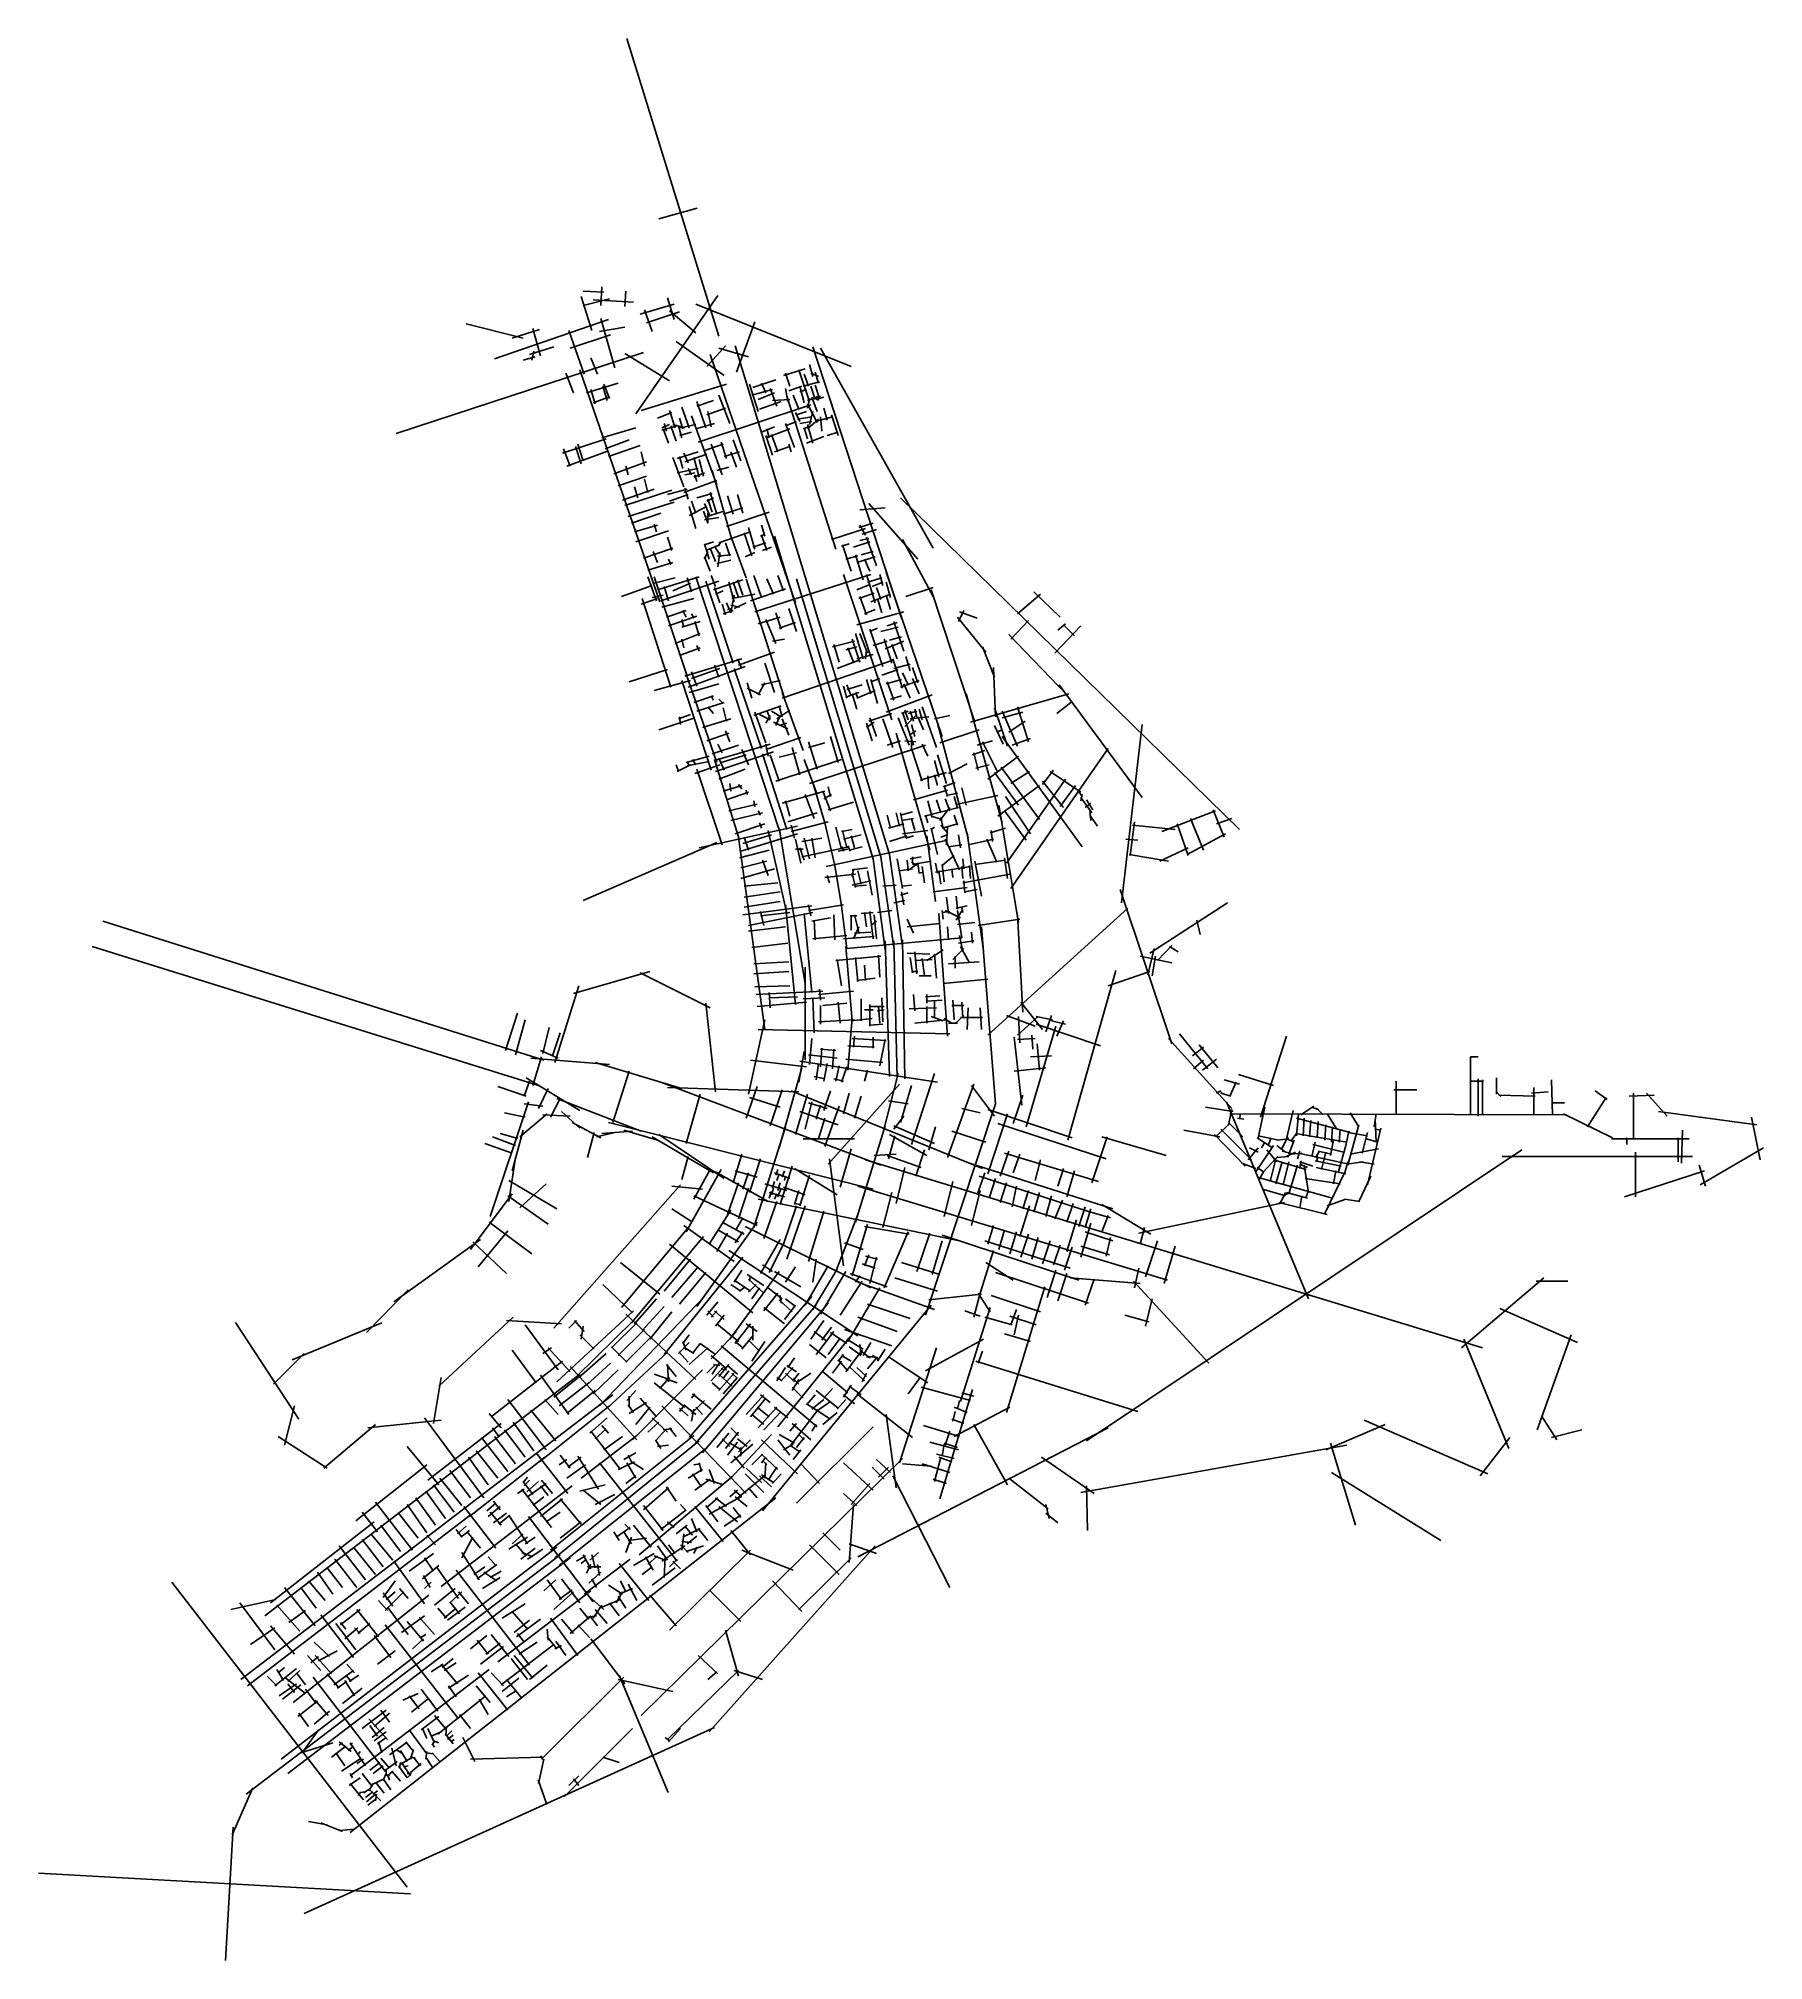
# Model space of a CAD drawing. Extents: x 184397 to 198233, y 8245483 to 8260899.
import ezdxf

# ---------------------------------------------------------------- set-up
doc = ezdxf.new("R2010")
doc.units = 0
doc.layers.add('AXIAL', color=7, linetype='CONTINUOUS')

msp = doc.modelspace()

# ---------------------------------------------------------------- linework, layer by layer
at = {"layer": 'AXIAL', "color": 92, "linetype": 'CONTINUOUS'}
for p, q in [((189116.942199, 8260898.502152), (189853.942639, 8258512.024294)), ((189187.132055, 8257889.081264), (189845.168117, 8258836.653801)), ((189994.324879, 8258222.487188), (190143.479113, 8258626.0836)), ((189511.764089, 8258468.154844), (189897.811457, 8258196.166782)), ((189757.431745, 8258266.356638), (189906.585979, 8258433.059916)), ((189853.942639, 8258415.511504), (190090.835773, 8258345.321016)), ((189687.239361, 8257660.962652), (190590.942448, 8257959.273647)), ((189915.360501, 8256985.378178), (190257.538419, 8257099.437484)), ((190985.764338, 8257116.985895), (191187.562544, 8257134.532412)), ((190976.992344, 8256976.603656), (191091.05165, 8257011.701111)), ((191003.31275, 8256923.962211), (191117.372688, 8256959.057139)), ((189362.609854, 8256476.496981), (189696.013883, 8256581.781766)), ((189388.930261, 8256388.758081), (189853.942639, 8256546.686837)), ((190380.372247, 8255607.888822), (190073.289257, 8256564.235249)), ((192249.194387, 8256283.473297), (192433.446077, 8256441.402053)), ((192196.552942, 8256081.675091), (192336.933287, 8256230.829325)), ((192547.505383, 8255967.615785), (192758.07811, 8256186.959875)), ((189581.953945, 8255783.36599), (190038.191802, 8255923.746335)), ((189608.274983, 8255695.627091), (190064.514735, 8255862.330368)), ((191091.05165, 8255958.841263), (190959.443932, 8255923.746335)), ((191143.693094, 8255765.817579), (191073.503238, 8255739.49654)), ((192126.363086, 8254607.672314), (191836.82598, 8255642.983751)), ((191055.956722, 8255423.639028), (191240.205884, 8255485.054995)), ((189818.847079, 8255107.781516), (190266.312941, 8255239.387339)), ((191547.289506, 8254388.328224), (191275.301444, 8255327.126238)), ((189827.621601, 8255020.043248), (190292.633348, 8255177.972004)), ((190397.918764, 8254555.03087), (190204.89508, 8255160.422961)), ((192196.552942, 8254081.244601), (192977.422201, 8255204.292411)), ((189880.263046, 8254432.197042), (189678.467367, 8255037.59166)), ((190608.49086, 8254932.304348), (190705.004281, 8254607.672314)), ((192424.671555, 8254905.98331), (192091.265631, 8254660.316286)), ((192161.458014, 8254283.042807), (192635.244283, 8254958.627282)), ((191415.683684, 8254791.924004), (191687.671746, 8254870.888382)), ((191836.82598, 8254748.054554), (191801.731052, 8254888.434898)), ((190433.013692, 8254537.482458), (190731.324688, 8254616.446836)), ((190705.004281, 8254607.672314), (190783.968659, 8254265.494396)), ((193846.03036, 8254598.90032), (193968.864188, 8254642.769769)), ((188765.989758, 8253984.731812), (189836.396123, 8254449.743558)), ((190485.657664, 8254519.935941), (190029.419807, 8254379.553702)), ((190055.740213, 8254493.613008), (190090.835773, 8254388.328224)), ((190248.764529, 8254546.25698), (190397.918764, 8253879.446395)), ((192029.849665, 8254528.707936), (192152.683493, 8254563.805391)), ((193117.802546, 8254476.066492), (193214.315335, 8254467.292602)), ((190705.004281, 8254168.983501), (190950.66941, 8254195.303908)), ((190187.348563, 8253896.992912), (190213.66897, 8253782.933606)), ((190389.146769, 8253949.636883), (190468.111147, 8253151.218581)), ((190599.71697, 8253247.731371), (190538.301003, 8253879.446395)), ((190573.395932, 8253905.767434), (190854.158516, 8253949.636883)), ((191670.123334, 8253905.767434), (191792.956531, 8253844.351467)), ((191757.861602, 8253826.803056), (191810.505574, 8253914.541955)), ((193310.828757, 8253563.588883), (193933.76926, 8253967.185295)), ((188450.132246, 8252703.755246), (184914.28175, 8253818.028534)), ((190880.479554, 8253703.969228), (190608.49086, 8253677.648821)), ((190854.158516, 8253677.648821), (191099.826171, 8253695.197233)), ((191766.636124, 8253791.708127), (191907.016468, 8253809.256539)), ((191731.541196, 8253510.945543), (191819.277569, 8253598.684443)), ((191775.408119, 8253642.553261), (191898.241947, 8253660.099778)), ((191792.956531, 8253616.232855), (191863.147019, 8253484.624505)), ((193328.375273, 8253379.339721), (193354.69568, 8253537.268477)), ((193372.244091, 8253502.171022), (193486.304029, 8253625.00485)), ((188537.868619, 8252686.206835), (188730.89483, 8253300.375343)), ((190257.538419, 8253247.731371), (190266.312941, 8253124.898175)), ((190661.134831, 8253274.052409), (190669.906826, 8253186.313509)), ((190529.526482, 8253195.088031), (190705.004281, 8253203.862553)), ((192415.897665, 8253054.707687), (192249.194387, 8252905.553452)), ((192257.968909, 8253054.707687), (192266.742799, 8252844.135591)), ((192477.315526, 8252931.873859), (192521.184976, 8253063.482208)), ((192565.051899, 8252896.778931), (192617.695871, 8253019.612759)), ((190573.395932, 8252747.624696), (190801.515176, 8252721.301763)), ((190792.740654, 8252782.719624), (190669.906826, 8252791.491619)), ((188362.393346, 8252501.95704), (188432.583834, 8252730.076285)), ((190617.265381, 8252572.147528), (190705.004281, 8252554.598485)), ((190854.158516, 8252537.051969), (190775.194138, 8252554.598485)), ((191336.719306, 8252256.290016), (191257.754928, 8252151.0046)), ((193837.25647, 8252089.586738), (193951.315776, 8252194.87405)), ((197574.905172, 8251879.016538), (197583.677166, 8252142.230078)), ((189810.073189, 8251800.05216), (189318.740404, 8252089.586738)), ((194074.149604, 8251852.693604), (193828.481948, 8252107.13515)), ((194179.436915, 8251966.752911), (194109.244532, 8252001.847839)), ((197548.582238, 8251887.788532), (197548.582238, 8252080.812217)), ((190327.728907, 8251826.372566), (190310.182391, 8251782.503748)), ((190380.372247, 8251817.598676), (190362.823836, 8251764.954705)), ((192143.909603, 8251957.980916), (192898.457823, 8251729.859776)), ((197206.403688, 8251607.025948), (197206.403688, 8251966.752911)), ((189722.33429, 8251668.44381), (189476.669161, 8251694.764848)), ((190275.084936, 8251624.574992), (190292.633348, 8251677.218332)), ((190336.502797, 8251791.277638), (190318.954386, 8251738.634298)), ((190389.146769, 8251773.729226), (190380.372247, 8251738.634298)), ((194188.20891, 8251747.408188), (194223.303838, 8251808.824154)), ((190275.084936, 8251650.895398), (190257.538419, 8251598.253954)), ((190318.954386, 8251633.348882), (190301.407869, 8251589.479432)), ((190459.336625, 8251545.610614), (190494.431554, 8251659.66992)), ((194346.137666, 8251563.159025), (194732.187562, 8251466.646236)), ((194354.912188, 8251554.384504), (194398.781006, 8251642.123403)), ((194381.232594, 8251615.80047), (194433.876566, 8251642.123403)), ((194565.484284, 8251607.025948), (194583.0308, 8251659.66992)), ((189880.263046, 8251405.230269), (190055.740213, 8251308.71748)), ((191047.1822, 8251387.681858), (190924.348372, 8250975.310924)), ((189845.168117, 8251343.812408), (190011.871395, 8251247.301513)), ((192959.87379, 8251133.23968), (192994.971245, 8251282.396441)), ((190213.66897, 8250834.931211), (190090.835773, 8250948.990518)), ((190301.407869, 8251010.408379), (190511.97807, 8250887.574551)), ((190906.79996, 8250992.859967), (191205.110956, 8250887.574551)), ((189178.358165, 8250589.263555), (189353.835333, 8250791.061761)), ((190239.990008, 8250887.574551), (190362.823836, 8250791.061761)), ((188994.108371, 8250396.239871), (189195.906577, 8250598.038077)), ((189239.776026, 8250536.622111), (189415.251299, 8250729.645795)), ((189301.191993, 8250466.429728), (189476.669161, 8250685.776345)), ((190011.871395, 8250448.883211), (189836.396123, 8250589.263555)), ((189046.752342, 8250334.823905), (189257.322543, 8250545.394106)), ((189108.167677, 8250282.180565), (189318.740404, 8250492.752661)), ((189792.526673, 8250308.500971), (189994.324879, 8250527.847589)), ((191512.194578, 8250211.990077), (191977.206325, 8250466.429728)), ((196688.74797, 8250501.524656), (196416.759907, 8249738.203809)), ((190985.764338, 8250422.562805), (190994.53886, 8250343.598427)), ((189353.835333, 8249843.489225), (189222.227615, 8249992.643459)), ((189336.286921, 8250115.477287), (189581.953945, 8249922.453603)), ((191477.099018, 8250080.382359), (191871.920909, 8249975.096943)), ((189318.740404, 8249834.714703), (189441.574232, 8249720.655397)), ((192187.778421, 8249922.453603), (191740.313191, 8249685.560469)), ((196021.938017, 8249387.251368), (195030.496031, 8249817.168187)), ((187853.51215, 8249045.070923), (188458.904241, 8249518.857191)), ((189950.455429, 8249474.990268), (190125.930701, 8249624.144502)), ((194890.116318, 8249615.369981), (192758.07811, 8249238.097134)), ((187625.393537, 8248483.548281), (188678.250858, 8249290.738579)), ((189889.037567, 8249299.512468), (189748.657223, 8249343.381918)), ((192801.945033, 8249290.738579), (192810.719555, 8248931.011616)), ((190933.122894, 8249141.583712), (190898.027965, 8248676.571966)), ((192477.315526, 8249141.583712), (192503.635933, 8249027.524406)), ((189309.965883, 8248799.405794), (189169.583643, 8248974.881066)), ((189494.215677, 8248957.33455), (189441.574232, 8249001.204)), ((188739.666825, 8248351.939932), (188590.51259, 8248544.964248)), ((188871.274543, 8248474.77376), (188836.179614, 8248544.964248)), ((190029.419807, 8248202.785697), (189774.978261, 8248457.225348)), ((187528.880116, 8248413.355898), (186440.927867, 8247553.522261)), ((188809.859208, 8248404.583903), (188932.690509, 8248299.296592)), ((189906.585979, 8248132.595841), (190011.871395, 8247764.094357)), ((188169.369662, 8247922.023113), (188028.987422, 8248097.498386)), ((188292.20349, 8248036.08242), (188239.559518, 8248106.272908)), ((188555.41703, 8247983.43908), (188476.452652, 8248079.95187)), ((188186.916178, 8247904.474702), (188318.523896, 8247737.773951)), ((188213.239112, 8247930.797635), (188362.393346, 8247746.545946)), ((187599.070604, 8247483.331773), (187467.464781, 8247658.809573)), ((187748.224838, 8247597.391711), (187686.808872, 8247685.129979)), ((188028.987422, 8247790.415396), (188125.500212, 8247685.129979)), ((186897.165091, 8247228.890228), (187019.998919, 8247044.641065)), ((187151.607269, 8247149.925849), (187125.284336, 8247237.664749)), ((187370.95136, 8247334.177539), (187511.331704, 8247141.153855)), ((189160.811648, 8247342.952061), (188616.832997, 8246798.973409)), ((186914.714135, 8246948.13017), (186897.165091, 8246983.225099)), ((188473.725692, 8246735.027726), (188405.121747, 8246931.57612)), ((187379.725881, 8246018.10415), (184396.626032, 8246184.806796))]:
    msp.add_line(p, q, dxfattribs=at)
at = {"layer": 'AXIAL', "color": 112, "linetype": 'CONTINUOUS'}
for p, q in [((189371.381849, 8259450.822309), (189680.306156, 8259538.350513)), ((187265.666575, 8257731.152508), (189248.548021, 8258380.415944)), ((190792.740654, 8256801.128383), (190397.918764, 8258029.463504)), ((190494.431554, 8257924.176192), (190450.562104, 8258038.238026)), ((190582.170453, 8258011.915092), (190564.622042, 8257932.950714)), ((189836.396123, 8257318.784101), (189634.597917, 8257871.534748)), ((190564.622042, 8257968.045642), (190643.58642, 8257818.891408)), ((189959.227424, 8256880.092761), (189801.298668, 8257432.843408)), ((190757.645726, 8256880.092761), (191029.633788, 8256967.831661)), ((191327.944784, 8256880.092761), (191573.61244, 8256423.853009)), ((190871.705032, 8256722.164005), (190968.217822, 8256748.485043)), ((190959.443932, 8256695.843599), (191108.598166, 8256739.710522)), ((189336.286921, 8256529.140321), (189502.989567, 8256573.009771)), ((189415.251299, 8256502.817388), (189450.346227, 8256388.758081)), ((189599.502988, 8256573.009771), (189634.597917, 8256458.950465)), ((189827.621601, 8256502.817388), (189792.526673, 8256590.556287)), ((189959.227424, 8256406.306493), (190143.479113, 8256441.402053)), ((190108.384185, 8256388.758081), (190389.146769, 8256485.270871)), ((191064.728716, 8256520.366431), (190959.443932, 8256476.496981)), ((191099.826171, 8256450.175943), (190976.992344, 8256406.306493)), ((191047.1822, 8256537.914843), (191161.241506, 8256573.009771)), ((191073.503238, 8256379.986086), (191231.431994, 8256441.402053)), ((192380.802737, 8256458.950465), (192591.374833, 8256257.152259)), ((189406.476777, 8256432.627531), (189318.740404, 8256415.081015)), ((189397.704783, 8256336.116637), (189652.144433, 8256406.306493)), ((189432.799711, 8256257.152259), (189590.728467, 8256309.793703)), ((189450.346227, 8256186.959875), (189678.467367, 8256265.924253)), ((190169.800151, 8256204.508919), (190345.277319, 8256257.152259)), ((191064.728716, 8256143.092952), (191126.146578, 8256169.413359)), ((192705.434139, 8256107.995497), (192617.695871, 8256195.734397)), ((189704.787773, 8256125.544541), (189502.989567, 8256046.580163)), ((189538.085127, 8255950.066741), (189704.787773, 8256011.484603)), ((190985.764338, 8255897.425296), (190924.348372, 8256081.675091)), ((191012.087272, 8255923.746335), (190950.66941, 8256125.544541)), ((191029.633788, 8255923.746335), (191038.40831, 8255993.936191)), ((191091.05165, 8256029.031119), (191205.110956, 8256064.128574)), ((191187.562544, 8256002.710713), (191336.719306, 8256064.128574)), ((191292.849856, 8255836.007435), (191161.241506, 8255792.137985)), ((191257.754928, 8255844.781957), (191389.36075, 8255879.876885)), ((192073.719115, 8255458.733956), (192056.170703, 8255853.555847)), ((189625.823395, 8255748.271062), (189336.286921, 8255669.306684)), ((189792.526673, 8255028.817138), (189555.633539, 8255748.271062)), ((189617.049505, 8255651.758272), (189853.942639, 8255721.948129)), ((190345.277319, 8255748.271062), (190196.120558, 8255713.173607)), ((191073.503238, 8255757.043057), (191126.146578, 8255564.019373)), ((191319.170262, 8255757.043057), (191196.337066, 8255721.948129)), ((191310.396372, 8255695.627091), (191459.550607, 8255748.271062)), ((189652.144433, 8255572.793894), (189810.073189, 8255625.437234)), ((189678.467367, 8255502.603406), (189897.811457, 8255572.793894)), ((192170.230009, 8255221.840822), (192064.945225, 8255528.924444)), ((192249.194387, 8255537.698334), (192336.933287, 8255256.936382)), ((189722.33429, 8255370.995688), (189950.455429, 8255441.185545)), ((190424.241697, 8255511.377928), (190318.954386, 8255441.185545)), ((191117.372688, 8255300.8052), (191064.728716, 8255449.960066)), ((191415.683684, 8255230.615344), (191327.944784, 8255493.829516)), ((192249.194387, 8255221.840822), (192126.363086, 8255502.603406)), ((189757.431745, 8255265.710272), (189932.907017, 8255327.126238)), ((189801.298668, 8255160.422961), (190011.871395, 8255230.615344)), ((191345.4913, 8255265.710272), (191433.2302, 8255256.936382)), ((192091.265631, 8255011.268726), (191968.43433, 8255256.936382)), ((189853.942639, 8255125.328033), (189897.811457, 8255028.817138)), ((190038.191802, 8255195.520416), (190090.835773, 8255072.686588)), ((190310.182391, 8254941.07887), (190836.610104, 8255116.556038)), ((191898.241947, 8255169.197482), (191933.336875, 8255028.817138)), ((192117.588564, 8255055.138176), (192424.671555, 8254633.995248)), ((189950.455429, 8254862.114492), (189941.680907, 8254923.529827)), ((190011.871395, 8254914.757832), (190038.191802, 8254879.662904)), ((191468.325128, 8254949.85276), (191678.897224, 8255011.268726)), ((192064.945225, 8255011.268726), (192257.968909, 8254748.054554)), ((192345.707177, 8255020.043248), (192196.552942, 8254923.529827)), ((192450.992593, 8254941.07887), (192617.695871, 8254730.506142)), ((190082.061252, 8254835.793454), (190073.289257, 8254870.888382)), ((190143.479113, 8254739.280664), (190134.704591, 8254783.150114)), ((190362.823836, 8254765.60107), (190705.004281, 8254862.114492)), ((192152.683493, 8254818.245042), (192354.481699, 8254519.935941)), ((190187.348563, 8254669.090176), (190169.800151, 8254704.185736)), ((190196.120558, 8254563.805391), (190178.574041, 8254607.672314)), ((191643.802296, 8254563.805391), (191766.636124, 8254598.90032)), ((192143.909603, 8254704.185736), (192319.38677, 8254467.292602)), ((193819.709953, 8254712.959626), (193907.446326, 8254493.613008)), ((190582.170453, 8254318.137735), (190538.301003, 8254484.841013)), ((190599.71697, 8254484.841013), (190626.039903, 8254326.912257)), ((190792.740654, 8254572.577386), (190836.610104, 8254397.102114)), ((190880.479554, 8254405.876635), (190845.383994, 8254546.25698)), ((191582.384435, 8254572.577386), (191556.063396, 8254555.03087)), ((191687.671746, 8254528.707936), (191635.027774, 8254590.125798)), ((191635.027774, 8254493.613008), (191687.671746, 8254511.16142)), ((193170.446517, 8254590.125798), (193512.624436, 8254555.03087)), ((190503.206075, 8254405.876635), (190538.301003, 8254309.363846)), ((190845.383994, 8254414.64863), (190854.158516, 8254379.553702)), ((190889.253444, 8254423.423152), (190906.79996, 8254379.553702)), ((191442.00409, 8254265.494396), (191398.13464, 8254291.814802)), ((191643.802296, 8254265.494396), (191740.313191, 8254344.458774)), ((191801.731052, 8254432.197042), (191696.443741, 8254414.64863)), ((193144.125479, 8254353.232664), (193459.982991, 8254300.589324)), ((190722.550798, 8254186.530018), (190740.099209, 8254125.114051)), ((190933.122894, 8254239.173357), (190924.348372, 8254177.755496)), ((190924.348372, 8254204.078429), (190950.66941, 8254090.019123)), ((191380.586229, 8254230.399467), (191450.778612, 8254283.042807)), ((191450.778612, 8254283.042807), (191459.550607, 8254204.078429)), ((191591.158956, 8254212.850424), (191871.920909, 8254256.719874)), ((191310.396372, 8254028.601261), (191371.814234, 8254046.149673)), ((190599.71697, 8253818.028534), (190748.871204, 8253844.351467)), ((190941.897415, 8253870.672505), (190976.992344, 8253730.292161)), ((191091.05165, 8253888.220917), (190994.53886, 8253879.446395)), ((191643.802296, 8253905.767434), (191652.576818, 8253835.577577)), ((191757.861602, 8253923.315845), (191845.600502, 8253940.862362)), ((193688.101604, 8253826.803056), (193714.422642, 8253712.743749)), ((190941.897415, 8253721.517639), (191073.503238, 8253730.292161)), ((191073.503238, 8253782.933606), (191117.372688, 8253818.028534)), ((190950.66941, 8253528.493955), (190968.217822, 8253335.470271)), ((191134.9211, 8253546.040472), (191143.693094, 8253370.565199)), ((191363.039712, 8253563.588883), (191547.289506, 8253554.814993)), ((193468.757513, 8253616.232855), (193538.947369, 8253572.363405)), ((190801.515176, 8253510.945543), (190836.610104, 8253300.375343)), ((191450.778612, 8253414.434649), (191398.13464, 8253414.434649)), ((191459.550607, 8253379.339721), (191556.063396, 8253379.339721)), ((191424.455678, 8253098.577137), (191415.683684, 8253230.182959)), ((190880.479554, 8253159.993103), (190687.455238, 8253142.446586)), ((191020.861793, 8253107.349131), (191091.05165, 8253107.349131)), ((191064.728716, 8253133.672065), (191178.790549, 8253133.672065)), ((191582.384435, 8253045.933797), (191582.384435, 8253186.313509)), ((191810.505574, 8253045.933797), (191801.731052, 8253168.766993)), ((191064.728716, 8252984.51783), (191170.016028, 8252993.289825)), ((191792.956531, 8253045.933797), (191968.43433, 8253045.933797)), ((192363.25622, 8252905.553452), (192372.028215, 8252791.491619)), ((192635.244283, 8252993.289825), (192521.184976, 8253019.612759)), ((190924.348372, 8252879.230519), (191196.337066, 8252861.684002)), ((193740.745575, 8252809.040663), (193653.006676, 8252738.850174)), ((193731.971054, 8252624.790868), (193846.03036, 8252712.527241)), ((193881.12592, 8252440.539179), (193960.090298, 8252414.218772)), ((196085.874567, 8252456.391866), (196126.628623, 8252412.639723)), ((196978.285075, 8252387.897734), (196881.772286, 8252458.08759)), ((197188.855276, 8252440.539179), (197188.855276, 8252072.040222)), ((188441.357724, 8252335.254394), (188292.20349, 8252352.802806)), ((188739.666825, 8252159.776595), (188590.51259, 8252291.384944)), ((188257.108562, 8252089.586738), (188476.452652, 8252273.838428)), ((194539.161351, 8252098.36126), (194547.935872, 8252238.740973)), ((194591.805322, 8252089.586738), (194600.579212, 8252221.194456)), ((194653.223184, 8252080.812217), (194661.995178, 8252212.420566)), ((194714.638518, 8252063.2657), (194723.41304, 8252186.099528)), ((194767.28249, 8252045.717289), (194776.054485, 8252168.551116)), ((194828.698456, 8252045.717289), (194837.472346, 8252151.0046)), ((194881.341796, 8252019.396882), (194907.662834, 8252133.456188)), ((195162.10438, 8252142.230078), (195118.23493, 8252151.0046)), ((192924.778861, 8252089.586738), (193442.43458, 8251940.432504)), ((194161.887872, 8251808.824154), (194302.268216, 8252019.396882)), ((194258.401293, 8252019.396882), (194284.7217, 8252080.812217)), ((194328.59115, 8252063.2657), (194425.102044, 8252072.040222)), ((194363.686078, 8251984.301322), (194416.33005, 8252089.586738)), ((194468.971494, 8252063.2657), (194425.102044, 8251949.206394)), ((194442.650456, 8252054.49181), (194486.519906, 8252115.909672)), ((194819.923935, 8251800.05216), (194881.341796, 8252019.396882)), ((195056.817069, 8252098.36126), (194898.888313, 8252124.681667)), ((194916.436724, 8251949.206394), (195144.555968, 8251993.075844)), ((195048.045074, 8252072.040222), (195135.781447, 8252045.717289)), ((197136.213831, 8252080.812217), (197136.213831, 8252028.170772)), ((194328.59115, 8251922.883461), (194425.102044, 8251931.657982)), ((194907.662834, 8251870.242016), (194504.066422, 8251957.980916)), ((194512.840944, 8251835.147088), (194521.614834, 8251896.563054)), ((194688.318112, 8251826.372566), (194723.41304, 8251966.752911)), ((194784.829006, 8251712.31326), (194802.377418, 8251817.598676)), ((194872.567274, 8251791.277638), (194898.888313, 8251887.788532)), ((194890.116318, 8251870.242016), (195021.722141, 8251887.788532)), ((197767.928856, 8251694.764848), (197715.284884, 8251861.468126)), ((194872.567274, 8251589.479432), (194995.401102, 8251571.93102)), ((191003.31275, 8251071.824345), (191108.598166, 8251036.728786)), ((191126.146578, 8251106.919274), (191029.633788, 8251133.23968)), ((190152.253635, 8250905.121068), (190090.835773, 8250843.705101)), ((190099.609663, 8250931.444001), (190108.384185, 8250975.310924)), ((190389.146769, 8250922.669479), (190468.111147, 8251045.503307)), ((190117.15618, 8250791.061761), (190178.574041, 8250878.800029)), ((190327.728907, 8250834.931211), (190213.66897, 8250694.550867)), ((190345.277319, 8250817.382168), (190354.049314, 8250755.966833)), ((188590.51259, 8250589.263555), (188151.82125, 8250615.586489)), ((192240.422392, 8250703.322862), (192196.552942, 8250580.489034)), ((192257.968909, 8250659.453412), (192222.873981, 8250501.524656)), ((188564.191552, 8250220.764599), (188300.975485, 8250580.489034)), ((188748.441346, 8250466.429728), (188765.989758, 8250571.717039)), ((189643.369911, 8250352.370421), (189704.787773, 8250431.334799)), ((190775.194138, 8250527.847589), (190634.811898, 8250343.598427)), ((190731.324688, 8250343.598427), (190827.835582, 8250475.204249)), ((191012.087272, 8250334.823905), (191073.503238, 8250440.109321)), ((188388.714384, 8250115.477287), (188195.6907, 8250378.693355)), ((188441.357724, 8250352.370421), (188511.548212, 8250396.239871)), ((189617.049505, 8250264.634048), (189766.203739, 8250396.239871)), ((189801.298668, 8250185.66967), (189862.716529, 8250282.180565)), ((190810.289066, 8250299.728977), (190889.253444, 8250211.990077)), ((190994.53886, 8250334.823905), (190898.027965, 8250405.013761)), ((191038.40831, 8250326.049383), (191108.598166, 8250326.049383)), ((187625.393537, 8250159.346737), (187563.975676, 8249790.84778)), ((189380.156371, 8250071.607837), (189459.120749, 8250159.346737)), ((189853.942639, 8250168.120627), (189932.907017, 8250264.634048)), ((190441.788214, 8250054.061321), (190494.431554, 8250141.800221)), ((190898.027965, 8250247.085005), (191020.861793, 8250133.025699)), ((188011.440906, 8249869.812158), (188107.9518, 8249755.750325)), ((188818.631203, 8249711.883402), (188959.013442, 8249834.714703)), ((189274.870955, 8249957.548531), (189134.488715, 8249869.812158)), ((189301.191993, 8249922.453603), (189187.132055, 8249782.073258)), ((189538.085127, 8249887.358675), (189581.953945, 8249940.002015)), ((190318.954386, 8249922.453603), (190169.800151, 8249755.750325)), ((190213.66897, 8249738.203809), (190354.049314, 8249887.358675)), ((190555.84752, 8249948.776536), (190748.871204, 8249825.942708)), ((190634.811898, 8249887.358675), (190748.871204, 8249966.323053)), ((191819.277569, 8249790.84778), (191722.766674, 8249825.942708)), ((191845.600502, 8249878.584153), (191740.313191, 8249922.453603)), ((196451.854835, 8249852.263115), (196574.688663, 8249659.239431)), ((187098.963297, 8249782.073258), (186686.592995, 8249431.120818)), ((188862.500653, 8249668.013952), (188950.238921, 8249746.97833)), ((188932.690509, 8249580.275053), (189081.84727, 8249685.560469)), ((189283.645476, 8249720.655397), (189371.381849, 8249799.619775)), ((189345.060811, 8249650.465541), (189432.799711, 8249746.97833)), ((189406.476777, 8249738.203809), (189476.669161, 8249746.97833)), ((190336.502797, 8249703.10888), (190459.336625, 8249632.919024)), ((190441.788214, 8249790.84778), (190590.942448, 8249659.239431)), ((190494.431554, 8249703.10888), (190538.301003, 8249659.239431)), ((188643.15593, 8249439.892813), (188748.441346, 8249518.857191)), ((190029.419807, 8249527.631713), (190029.419807, 8249597.821569)), ((190371.597726, 8249580.275053), (190450.562104, 8249624.144502)), ((190424.241697, 8249615.369981), (190503.206075, 8249562.726641)), ((191775.408119, 8249580.275053), (191547.289506, 8249641.691019)), ((191740.313191, 8249510.085196), (191599.932846, 8249545.180124)), ((191617.479363, 8249518.857191), (191722.766674, 8249483.762263)), ((191766.636124, 8249597.821569), (191661.348813, 8249632.919024)), ((194758.507968, 8249632.919024), (194960.306174, 8248974.881066)), ((188634.381409, 8249352.15644), (188783.536275, 8249457.441225)), ((189046.752342, 8249422.346296), (189178.358165, 8249483.762263)), ((189713.562295, 8249281.964057), (189643.369911, 8249387.251368)), ((190204.89508, 8249492.536784), (190239.990008, 8249457.441225)), ((190248.764529, 8249334.608028), (190318.954386, 8249439.892813)), ((190283.859458, 8249308.28699), (190354.049314, 8249387.251368)), ((191134.9211, 8249360.928435), (191213.885478, 8249439.892813)), ((191705.218262, 8249396.02589), (191485.87354, 8249466.215746)), ((188739.666825, 8249246.869129), (188941.465031, 8249299.512468)), ((189774.978261, 8249062.619334), (190029.419807, 8249202.999679)), ((189941.680907, 8249202.999679), (190003.096874, 8249255.64365)), ((190915.574482, 8249141.583712), (191064.728716, 8249308.28699)), ((191678.897224, 8249308.28699), (191573.61244, 8249343.381918)), ((189406.476777, 8248931.011616), (189248.548021, 8249132.809822)), ((189590.728467, 8249088.940373), (189546.859017, 8249141.583712)), ((192477.315526, 8249071.393856), (192573.826421, 8248992.429478)), ((189152.037127, 8248825.7262), (189090.619265, 8248922.239622)), ((189555.633539, 8248773.08286), (189573.180055, 8248904.690578)), ((189108.167677, 8248755.536344), (189152.037127, 8248878.370172)), ((189441.574232, 8248694.118482), (189362.609854, 8248808.177789)), ((189502.989567, 8248746.761822), (189450.346227, 8248816.95231)), ((189608.274983, 8248755.536344), (189546.859017, 8248816.95231)), ((189424.025189, 8248694.118482), (189336.286921, 8248729.21341)), ((189415.251299, 8248553.738138), (189424.025189, 8248711.666894)), ((189485.441155, 8248685.346487), (189546.859017, 8248623.928626)), ((185940.818665, 8248299.296592), (186300.545627, 8248378.26097)), ((186011.008521, 8248351.939932), (186291.771105, 8247974.667085)), ((187125.284336, 8248079.95187), (186949.809063, 8248299.296592)), ((187362.17747, 8248097.498386), (187195.474192, 8248316.845004)), ((188844.954136, 8248229.106736), (188915.143993, 8248334.39152)), ((188897.595581, 8248308.071114), (189064.298859, 8248378.26097)), ((188485.227174, 8248053.631463), (188476.452652, 8248141.367836)), ((187090.189407, 8248088.726391), (187221.797125, 8247913.249223)), ((188537.868619, 8247983.43908), (188590.51259, 8248009.762013)), ((186748.010857, 8247781.640874), (186616.403139, 8247930.797635)), ((188476.452652, 8247851.833257), (188336.07294, 8247737.773951)), ((186370.735483, 8247755.320467), (186537.438761, 8247623.712118)), ((186537.438761, 8247658.809573), (186625.177029, 8247544.74774)), ((186712.915929, 8247781.640874), (186809.426823, 8247667.581568)), ((187686.808872, 8247667.581568), (187844.737628, 8247772.868879)), ((187906.153594, 8247685.129979), (188020.215427, 8247553.522261)), ((189766.203739, 8247737.773951), (189836.396123, 8247799.189286)), ((187528.880116, 8247588.61719), (187388.500403, 8247474.557883)), ((187932.476528, 8247579.845195), (188002.666384, 8247457.011367)), ((187572.749566, 8247448.236845), (187660.488465, 8247342.952061)), ((187665.000357, 8247288.67431), (187669.26046, 8247360.498577)), ((187774.547772, 8247457.011367), (187862.286671, 8247342.952061)), ((186879.61668, 8247167.474261), (186923.48613, 8247202.569821)), ((186897.165091, 8247211.343711), (186914.714135, 8247228.890228)), ((187116.509814, 8247220.118233), (187186.702197, 8247272.759677)), ((187546.429159, 8247281.534199), (187625.393537, 8247316.629127)), ((189424.025189, 8247272.759677), (189459.120749, 8247246.438639)), ((186826.975235, 8247000.771615), (186984.903991, 8247106.058926)), ((186949.809063, 8247062.189477), (187002.450508, 8247097.284405)), ((186958.581058, 8247132.379333), (186976.129469, 8247158.700371)), ((187213.022604, 8247027.094548), (187142.832747, 8247106.058926)), ((187230.571647, 8247185.023305), (187265.666575, 8247044.641065)), ((187502.559709, 8247097.284405), (187511.331704, 8247158.700371)), ((187563.975676, 8247141.153855), (187502.559709, 8247149.925849)), ((187186.702197, 8246965.676687), (187186.702197, 8247018.320027)), ((188651.930452, 8246886.712309), (188730.89483, 8246965.676687))]:
    msp.add_line(p, q, dxfattribs=at)
at = {"layer": 'AXIAL', "color": 142, "linetype": 'CONTINUOUS'}
for p, q in [((188836.179614, 8258555.891217), (188748.441346, 8258827.881806)), ((188423.809313, 8258354.095538), (188362.393346, 8258573.44026)), ((190389.146769, 8258213.713298), (190424.241697, 8258108.427882)), ((190538.301003, 8258204.938776), (190573.395932, 8258108.427882)), ((190652.36031, 8258187.39226), (190590.942448, 8258213.713298)), ((190652.36031, 8258134.74892), (190626.039903, 8258222.487188)), ((188967.787964, 8258020.689614), (188844.954136, 8257976.820164)), ((188932.690509, 8258125.974398), (188976.559959, 8258011.915092)), ((189678.467367, 8257950.499126), (189810.073189, 8257994.368576)), ((189853.942639, 8258038.238026), (189941.680907, 8257810.116886)), ((190099.609663, 8258125.974398), (190169.800151, 8257906.629676)), ((190117.15618, 8258038.238026), (190283.859458, 8258082.104949)), ((190169.800151, 8258003.14057), (190301.407869, 8258055.784542)), ((190178.574041, 8257924.176192), (190354.049314, 8257985.594054)), ((190231.218013, 8258055.784542), (190196.120558, 8258134.74892)), ((190415.467175, 8258073.332954), (190520.752592, 8258108.427882)), ((190503.206075, 8258108.427882), (190538.301003, 8257976.820164)), ((190634.811898, 8258003.14057), (190696.229759, 8258020.689614)), ((189476.669161, 8257897.855786), (189362.609854, 8257853.986336)), ((189502.989567, 8257775.021958), (189459.120749, 8257915.404198)), ((189757.431745, 8257880.309269), (189906.585979, 8257932.950714)), ((190503.206075, 8257827.665298), (190468.111147, 8257897.855786)), ((190476.883142, 8257880.309269), (190555.84752, 8257906.629676)), ((189520.53861, 8257792.57037), (189397.704783, 8257757.475441)), ((189406.476777, 8257766.247436), (189450.346227, 8257652.18813)), ((189432.799711, 8257748.70092), (189415.251299, 8257810.116886)), ((189467.894639, 8257792.57037), (189511.764089, 8257669.736542)), ((189529.310605, 8257792.57037), (189555.633539, 8257696.05758)), ((189538.085127, 8257713.605992), (189634.597917, 8257739.92703)), ((189968.001945, 8257678.511063), (190029.419807, 8257511.807786)), ((190231.218013, 8257696.05758), (190424.241697, 8257766.247436)), ((190231.218013, 8257713.605992), (190283.859458, 8257555.677236)), ((190239.990008, 8257766.247436), (190257.538419, 8257696.05758)), ((190327.728907, 8257581.998274), (190275.084936, 8257722.380513)), ((190590.942448, 8257792.57037), (190529.526482, 8257766.247436)), ((190538.301003, 8257775.021958), (190564.622042, 8257687.283058)), ((190555.84752, 8257652.18813), (190696.229759, 8257704.832102)), ((190810.289066, 8257739.92703), (190722.550798, 8257713.605992)), ((188660.702447, 8257467.938968), (188608.061002, 8257608.31868)), ((188748.441346, 8257485.487379), (188704.571897, 8257625.867724)), ((188765.989758, 8257511.807786), (188722.120308, 8257643.416135)), ((189257.322543, 8257467.938968), (189231.001505, 8257581.998274)), ((189485.441155, 8257538.128824), (189573.180055, 8257301.23569)), ((189520.53861, 8257529.354302), (189687.239361, 8257581.998274)), ((189538.085127, 8257546.903346), (189564.405533, 8257450.389924)), ((189731.108811, 8257388.974589), (189696.013883, 8257520.582307)), ((189897.811457, 8257546.903346), (190020.645285, 8257581.998274)), ((189950.455429, 8257581.998274), (189994.324879, 8257459.164446)), ((189108.167677, 8257467.938968), (189125.71672, 8257397.748479)), ((189520.53861, 8257415.294996), (189687.239361, 8257450.389924)), ((189608.274983, 8257450.389924), (189634.597917, 8257397.748479)), ((189652.144433, 8257380.200068), (189739.882701, 8257415.294996)), ((189660.918323, 8257397.748479), (189678.467367, 8257345.10514)), ((189932.907017, 8257459.164446), (189836.396123, 8257432.843408)), ((189178.358165, 8257301.23569), (189204.681098, 8257213.49679)), ((189257.322543, 8257362.653551), (189283.645476, 8257257.36624)), ((189599.502988, 8257283.689173), (189441.574232, 8257239.819723)), ((189608.274983, 8257239.819723), (189459.120749, 8257187.176383)), ((189801.298668, 8257248.594245), (189678.467367, 8257213.49679)), ((189810.073189, 8257213.49679), (189757.431745, 8257187.176383)), ((189757.431745, 8257143.306934), (189617.049505, 8257073.117077)), ((189617.049505, 8257143.306934), (189669.692845, 8256967.831661)), ((189669.692845, 8257090.665489), (189634.597917, 8257187.176383)), ((189731.108811, 8257108.212005), (189766.203739, 8257011.701111)), ((189766.203739, 8257204.724795), (189801.298668, 8257099.437484)), ((189336.286921, 8257002.926589), (189353.835333, 8256941.508728)), ((189739.882701, 8257038.021517), (189853.942639, 8257055.568034)), ((190196.120558, 8256915.188321), (190239.990008, 8256792.354493)), ((189362.609854, 8256695.843599), (189327.512399, 8256783.579972)), ((189476.669161, 8256792.354493), (189441.574232, 8256897.639278)), ((189774.978261, 8256722.164005), (189739.882701, 8256844.997833)), ((189748.657223, 8256792.354493), (189862.716529, 8256836.223943)), ((189783.752151, 8256809.902905), (189827.621601, 8256704.615593)), ((189871.491051, 8256739.710522), (189818.847079, 8256827.449421)), ((190064.514735, 8256739.710522), (190143.479113, 8256774.807977)), ((190125.930701, 8256818.6749), (190231.218013, 8256853.772355)), ((189467.894639, 8256678.295187), (189450.346227, 8256722.164005)), ((189818.847079, 8256494.045393), (189862.716529, 8256371.211565)), ((189827.621601, 8256441.402053), (189889.037567, 8256467.722459)), ((190003.096874, 8256555.461359), (190046.966323, 8256432.627531)), ((189906.585979, 8256274.698775), (189880.263046, 8256362.437675)), ((189941.680907, 8256309.793703), (189915.360501, 8256371.211565)), ((189976.775835, 8256327.342115), (190073.289257, 8256371.211565)), ((190415.467175, 8256327.342115), (190476.883142, 8256143.092952)), ((191775.408119, 8256222.05733), (191819.277569, 8256309.793703)), ((190082.061252, 8255730.72265), (190117.15618, 8255607.888822)), ((190880.479554, 8255607.888822), (190854.158516, 8255704.401612)), ((190915.574482, 8255625.437234), (190880.479554, 8255713.173607)), ((190976.992344, 8255651.758272), (190871.705032, 8255616.662712)), ((190922.243237, 8255641.278901), (190959.443932, 8255520.149923)), ((191459.550607, 8255520.149923), (191485.87354, 8255432.41355)), ((191485.87354, 8255537.698334), (191599.932846, 8255213.066932)), ((189529.310605, 8255441.185545), (189625.823395, 8255476.280473)), ((190143.479113, 8255493.829516), (190231.218013, 8255248.16186)), ((190266.312941, 8255467.508478), (190231.218013, 8255406.090617)), ((190239.990008, 8255511.377928), (190266.312941, 8255441.185545)), ((190336.502797, 8255388.5441), (190397.918764, 8255406.090617)), ((190362.823836, 8255441.185545), (190415.467175, 8255309.579722)), ((191371.814234, 8255485.054995), (191442.00409, 8255502.603406)), ((191450.778612, 8255458.733956), (191494.648062, 8255353.449172)), ((189529.310605, 8255020.043248), (189511.764089, 8255072.686588)), ((190748.871204, 8254818.245042), (190731.324688, 8254897.20942)), ((191529.74299, 8254783.150114), (191564.837918, 8254651.541764)), ((191670.123334, 8254800.698525), (191705.218262, 8254704.185736)), ((192801.945033, 8254791.924004), (192854.589005, 8254712.959626)), ((191205.110956, 8254669.090176), (191231.431994, 8254563.805391)), ((191275.301444, 8254686.636692), (191301.621851, 8254581.351908)), ((191398.13464, 8254642.769769), (191424.455678, 8254546.25698)), ((191503.420057, 8254660.316286), (191775.408119, 8254730.506142)), ((192828.267967, 8254669.090176), (192889.683933, 8254581.351908)), ((191319.170262, 8254098.791118), (191398.13464, 8254107.56564)), ((191512.194578, 8253212.636443), (191626.253884, 8253221.410964)), ((197390.653482, 8252291.384944), (198180.297263, 8252186.099528)), ((189160.811648, 8252133.456188), (188915.143993, 8252115.909672)), ((188169.369662, 8251738.634298), (188555.41703, 8251510.515054)), ((188195.6907, 8251633.348882), (187862.286671, 8251185.883652)), ((188160.59514, 8251615.80047), (188485.227174, 8251387.681858)), ((188011.440906, 8251405.230269), (188353.619456, 8251150.788724)), ((187941.251049, 8251264.84803), (187248.118164, 8250764.740723)), ((187879.833188, 8251247.301513), (188151.82125, 8250992.859967)), ((190029.419807, 8250852.479623), (189950.455429, 8250905.121068)), ((189757.431745, 8250659.453412), (189845.168117, 8250764.740723)), ((190468.111147, 8250729.645795), (190389.146769, 8250791.061761)), ((185978.251045, 8250601.264531), (186484.79479, 8249825.942708)), ((189810.073189, 8250641.906895), (189766.203739, 8250694.550867)), ((189529.310605, 8250352.370421), (189617.049505, 8250440.109321)), ((189564.405533, 8250431.334799), (189617.049505, 8250501.524656)), ((190090.835773, 8250457.657733), (190178.574041, 8250369.918833)), ((190117.15618, 8250290.954455), (190222.443491, 8250448.883211)), ((186528.664239, 8250352.370421), (186282.99911, 8250106.705292)), ((189959.227424, 8250194.441665), (190003.096874, 8250150.572215)), ((190354.049314, 8250133.025699), (190450.562104, 8250238.311115)), ((190459.336625, 8250124.251809), (190389.146769, 8250194.441665)), ((189116.942199, 8249975.096943), (189187.132055, 8250054.061321)), ((189634.597917, 8249992.643459), (189660.918323, 8250027.740914)), ((189643.369911, 8250027.740914), (189792.526673, 8249904.907086)), ((189801.298668, 8250115.477287), (189862.716529, 8250062.835842)), ((190187.348563, 8250018.966393), (190266.312941, 8249957.548531)), ((189669.692845, 8249922.453603), (189722.33429, 8249861.037637)), ((189836.396123, 8249597.821569), (189932.907017, 8249711.883402)), ((189941.680907, 8249606.596091), (189880.263046, 8249668.013952)), ((189950.455429, 8249755.750325), (190011.871395, 8249694.334359)), ((189704.787773, 8249466.215746), (189652.144433, 8249457.441225)), ((188099.179806, 8249097.714894), (188046.535834, 8249167.904751)), ((189968.001945, 8249115.263306), (190029.419807, 8249036.298928)), ((187792.094288, 8248878.370172), (187748.224838, 8248939.786138)), ((189599.502988, 8248974.881066), (189511.764089, 8248904.690578)), ((188265.880556, 8248702.893004), (188379.939863, 8248790.631272)), ((188318.523896, 8248702.893004), (188441.357724, 8248781.857382)), ((188827.405725, 8248623.928626), (188765.989758, 8248737.987932)), ((188818.631203, 8248694.118482), (188888.823586, 8248755.536344)), ((188862.500653, 8248632.702516), (188836.179614, 8248737.987932)), ((189169.583643, 8248650.249032), (189336.286921, 8248746.761822)), ((188783.536275, 8248729.21341), (188713.345787, 8248685.346487)), ((188792.310165, 8248702.893004), (188748.441346, 8248667.797444)), ((188792.310165, 8248588.833066), (188827.405725, 8248659.023554)), ((189239.776026, 8248580.059176), (189318.740404, 8248641.477038)), ((187160.379264, 8248395.809382), (187256.892053, 8248527.417731)), ((187186.702197, 8248378.26097), (187256.892053, 8248439.678832)), ((189064.298859, 8248527.417731), (189108.167677, 8248439.678832)), ((189125.71672, 8248501.094798), (189195.906577, 8248369.488975)), ((187599.070604, 8248308.071114), (187669.26046, 8248229.106736)), ((188809.859208, 8248220.332214), (188739.666825, 8248308.071114)), ((186941.034541, 8247974.667085), (186783.105785, 8248185.237286)), ((186958.581058, 8248150.142358), (186853.296273, 8248062.403458)), ((188687.02538, 8248106.272908), (188590.51259, 8248220.332214)), ((188722.120308, 8248176.462764), (188818.631203, 8248071.17798)), ((187397.272398, 8247983.43908), (187485.011298, 8248062.403458)), ((187458.690259, 8248071.17798), (187502.559709, 8248097.498386)), ((186318.094039, 8247790.415396), (186370.735483, 8247834.284845)), ((186835.749757, 8247544.74774), (186993.678513, 8247667.581568)), ((186888.391201, 8247720.224907), (186967.355579, 8247772.868879)), ((186730.462445, 8247483.331773), (186607.628617, 8247378.046989)), ((187116.509814, 8247281.534199), (187055.093848, 8247369.272467)), ((187142.832747, 8247492.106295), (187213.022604, 8247395.593505)), ((187572.749566, 8247193.795299), (187555.201154, 8247220.118233)), ((186853.296273, 8247044.641065), (186783.105785, 8247149.925849)), ((187353.402948, 8247079.735993), (187300.761503, 8247167.474261)), ((187381.262762, 8247098.771811), (187406.04692, 8247176.248783)), ((187046.319958, 8246842.842859), (187081.414886, 8246904.260721)), ((187169.153785, 8246825.296342), (187098.963297, 8246913.032715)), ((187300.761503, 8246921.807237), (187230.571647, 8247000.771615))]:
    msp.add_line(p, q, dxfattribs=at)
at = {"layer": 'AXIAL', "color": 162, "linetype": 'CONTINUOUS'}
for p, q in [((188932.690509, 8258862.976734), (188765.989758, 8258871.748729)), ((189099.393787, 8258748.917428), (189108.167677, 8258871.748729)), ((188283.428968, 8258318.998083), (188379.939863, 8258345.321016)), ((190415.467175, 8257643.416135), (190433.013692, 8257581.998274)), ((190222.443491, 8256906.413799), (190196.120558, 8256994.152699)), ((189941.680907, 8256748.485043), (189906.585979, 8256853.772355)), ((189739.882701, 8256739.710522), (189783.752151, 8256625.651215)), ((189950.455429, 8256713.390115), (189836.396123, 8256687.069077)), ((190406.693286, 8250238.311115), (190459.336625, 8250317.275493)), ((190318.954386, 8250133.025699), (190389.146769, 8250238.311115)), ((187353.402948, 8246948.13017), (187283.213092, 8247044.641065)), ((187327.082542, 8247035.866543), (187362.17747, 8247044.641065)), ((187379.725881, 8246991.997093), (187467.464781, 8247062.189477)), ((187353.402948, 8246983.225099), (187388.500403, 8246983.225099)), ((187353.402948, 8246948.13017), (187379.725881, 8246974.450577)), ((186958.581058, 8246807.747931), (186984.903991, 8246834.068337)), ((186970.525051, 8246831.353647), (187022.796558, 8246836.575422)), ((187037.545436, 8246728.783553), (187107.737819, 8246781.426893))]:
    msp.add_line(p, q, dxfattribs=at)
at = {"layer": 'AXIAL', "color": 152, "linetype": 'CONTINUOUS'}
for p, q in [((188765.989758, 8258757.689423), (188976.559959, 8258810.333394)), ((188844.954136, 8258801.558873), (189169.583643, 8258784.012356)), ((188906.370103, 8258757.689423), (188915.143993, 8258906.846184)), ((188283.428968, 8258494.475882), (187827.189216, 8258608.535188)), ((188415.037318, 8258564.665739), (188195.6907, 8258494.475882)), ((188336.07294, 8258362.867533), (188529.096624, 8258424.285394)), ((188371.167868, 8258389.190466), (188353.619456, 8258318.998083)), ((190125.930701, 8258099.653992), (190310.182391, 8258161.069327)), ((190608.49086, 8258187.39226), (190582.170453, 8258283.903154)), ((189397.704783, 8257775.021958), (189459.120749, 8257801.344891)), ((190196.120558, 8257739.92703), (190301.407869, 8257783.79648)), ((190301.407869, 8257581.998274), (190424.241697, 8257625.867724)), ((189581.953945, 8257397.748479), (189660.918323, 8257415.294996)), ((190187.348563, 8256906.413799), (190222.443491, 8256923.962211)), ((189739.882701, 8256836.223943), (189810.073189, 8256862.54435)), ((189766.203739, 8256783.579972), (189739.882701, 8256722.164005)), ((189843.294289, 8256746.809251), (189950.455429, 8256757.259565)), ((189862.716529, 8256774.807977), (189845.168117, 8256660.746144)), ((190204.89508, 8256792.354493), (190275.084936, 8256818.6749)), ((191784.182641, 8256301.021708), (191924.56488, 8256248.377737)), ((190880.479554, 8255678.078679), (191003.31275, 8255713.173607)), ((191424.455678, 8255520.149923), (191442.00409, 8255458.733956)), ((190266.312941, 8255432.41355), (190178.574041, 8255476.280473)), ((191599.932846, 8254791.924004), (191635.027774, 8254686.636692)), ((191740.313191, 8254818.245042), (191766.636124, 8254721.734147)), ((191512.194578, 8254669.090176), (191529.74299, 8254607.672314)), ((189362.609854, 8252063.2657), (189090.619265, 8252142.230078)), ((188257.108562, 8251519.289576), (188467.678762, 8251712.31326)), ((188160.59514, 8251335.037886), (187923.702006, 8251045.503307)), ((187362.17747, 8250861.251618), (187028.773441, 8250519.073699)), ((187151.607269, 8250598.038077), (186432.153345, 8250299.728977)), ((189608.274983, 8250282.180565), (189533.523744, 8250366.238049)), ((190362.823836, 8250133.025699), (190318.954386, 8250159.346737)), ((190476.883142, 8250203.216187), (190397.918764, 8250255.859527)), ((190073.289257, 8249861.037637), (190213.66897, 8250018.966393)), ((188064.082351, 8249150.358234), (187993.892494, 8249088.940373)), ((187756.99936, 8248904.690578), (187827.189216, 8248966.106545)), ((187291.986982, 8247053.414955), (187397.272398, 8247114.830921)), ((187291.986982, 8247027.094548), (187300.761503, 8247070.961471)), ((187379.725881, 8246965.676687), (187309.536025, 8247070.961471)), ((187418.557676, 8247106.204903), (187381.900548, 8247116.784714)), ((187458.690259, 8247044.641065), (187406.04692, 8247114.830921)), ((187072.642891, 8246877.937787), (186993.678513, 8246983.225099)), ((187002.612129, 8246828.36695), (187055.093848, 8246860.391271)), ((187019.998919, 8246790.201414), (187078.034097, 8246837.327041)), ((187028.773441, 8246755.103959), (187098.963297, 8246816.521821)), ((187046.319958, 8246860.391271), (187142.832747, 8246763.878481)), ((187081.414886, 8246816.521821), (187116.509814, 8246842.842859)), ((187098.963297, 8246763.878481), (187107.737819, 8246816.521821))]:
    msp.add_line(p, q, dxfattribs=at)
at = {"layer": 'AXIAL', "color": 132, "linetype": 'CONTINUOUS'}
for p, q in [((189494.215677, 8258766.463944), (189222.227615, 8258687.499566)), ((188967.787964, 8258643.630117), (188055.310356, 8258327.772604)), ((189257.322543, 8258722.594495), (189318.740404, 8258547.119222)), ((188660.702447, 8258415.511504), (188985.334481, 8258520.796289)), ((188897.595581, 8258547.119222), (189099.393787, 8258582.21415)), ((190371.597726, 8258196.166782), (190547.075525, 8258248.808226)), ((190529.526482, 8258108.427882), (190661.134831, 8258143.52281)), ((188792.310165, 8258055.784542), (189046.752342, 8258134.74892)), ((188862.500653, 8257968.045642), (188827.405725, 8258082.104949)), ((188923.918514, 8258108.427882), (188959.013442, 8257994.368576)), ((189748.657223, 8257775.021958), (189678.467367, 8257985.594054)), ((190266.312941, 8258090.87947), (190318.954386, 8257950.499126)), ((190503.206075, 8258064.558432), (190555.84752, 8258082.104949)), ((190590.942448, 8258108.427882), (190626.039903, 8258003.14057)), ((190599.71697, 8258020.689614), (190643.58642, 8257906.629676)), ((190626.039903, 8258117.202404), (190661.134831, 8258011.915092)), ((190634.811898, 8258029.463504), (190652.36031, 8257994.368576)), ((189564.405533, 8257766.247436), (189538.085127, 8257853.986336)), ((189617.049505, 8257775.021958), (189555.633539, 8257941.725236)), ((189792.526673, 8257783.79648), (189766.203739, 8257906.629676)), ((190599.71697, 8257862.760858), (190485.657664, 8257845.211814)), ((190669.906826, 8257862.760858), (190678.681348, 8257748.70092)), ((190696.229759, 8257932.950714), (190722.550798, 8257836.43982)), ((190757.645726, 8257880.309269), (190810.289066, 8257713.605992)), ((188599.28648, 8257573.223752), (188950.238921, 8257687.283058)), ((188915.143993, 8257696.05758), (189187.132055, 8257775.021958)), ((188941.465031, 8257608.31868), (189134.488715, 8257678.511063)), ((189581.953945, 8257775.021958), (189485.441155, 8257801.344891)), ((190389.146769, 8257810.116886), (190459.336625, 8257617.093202)), ((190599.71697, 8257827.665298), (190503.206075, 8257810.116886)), ((190564.622042, 8257801.344891), (190608.49086, 8257652.18813)), ((188634.381409, 8257467.938968), (188967.787964, 8257590.772164)), ((188967.787964, 8257546.903346), (189222.227615, 8257634.641614)), ((189608.274983, 8257494.259374), (189573.180055, 8257573.223752)), ((189652.144433, 8257538.128824), (189696.013883, 8257380.200068)), ((189880.263046, 8257397.748479), (189792.526673, 8257643.416135)), ((189871.491051, 8257660.962652), (189915.360501, 8257529.354302)), ((189011.654887, 8257406.523001), (189274.870955, 8257503.033896)), ((189046.752342, 8257310.010211), (189274.870955, 8257388.974589)), ((189081.84727, 8257195.950273), (189336.286921, 8257283.689173)), ((189099.393787, 8257152.081455), (189476.669161, 8257274.914652)), ((189608.274983, 8257204.724795), (189581.953945, 8257292.461168)), ((189836.396123, 8257081.890967), (189783.752151, 8257257.36624)), ((189924.132496, 8257231.045833), (189968.001945, 8257081.890967)), ((190003.096874, 8257239.819723), (190046.966323, 8257090.665489)), ((189125.71672, 8257064.342556), (189494.215677, 8257178.401862)), ((189152.037127, 8257011.701111), (189388.930261, 8257090.665489)), ((189783.752151, 8257064.342556), (189739.882701, 8257169.629867)), ((189766.203739, 8257090.665489), (189766.203739, 8257011.701111)), ((189178.358165, 8256941.508728), (189362.609854, 8256994.152699)), ((189187.132055, 8256862.54435), (189450.346227, 8256950.283249)), ((190055.740213, 8256932.736733), (190117.15618, 8256748.485043)), ((190090.835773, 8256976.603656), (190143.479113, 8256801.128383)), ((189248.548021, 8256730.938527), (189485.441155, 8256809.902905)), ((189845.168117, 8256827.449421), (189871.491051, 8256862.54435)), ((190836.610104, 8256827.449421), (190898.027965, 8256844.997833)), ((190933.122894, 8256818.6749), (191064.728716, 8256862.54435)), ((190985.764338, 8256871.318871), (191055.956722, 8256888.867283)), ((190994.53886, 8256757.259565), (191091.05165, 8256783.579972)), ((189283.645476, 8256634.425737), (189485.441155, 8256695.843599)), ((189318.740404, 8256511.591909), (189073.072749, 8256423.853009)), ((189810.073189, 8256476.496981), (190046.966323, 8256555.461359)), ((191170.016028, 8256537.914843), (191082.277128, 8256502.817388)), ((189231.001505, 8256362.437675), (189362.609854, 8256406.306493)), ((189968.001945, 8256309.793703), (189889.037567, 8256283.473297)), ((189959.227424, 8256327.342115), (189924.132496, 8256318.568225)), ((189950.455429, 8256353.663153), (190020.645285, 8256336.116637)), ((191020.861793, 8256283.473297), (191108.598166, 8256318.568225)), ((189555.633539, 8256178.18788), (189704.787773, 8256222.05733)), ((190336.502797, 8256169.413359), (190468.111147, 8256213.282809)), ((191292.849856, 8256178.18788), (191152.467616, 8256143.092952)), ((191284.075334, 8256213.282809), (191205.110956, 8256186.959875)), ((191994.754736, 8255976.389675), (191766.636124, 8256257.152259)), ((190283.859458, 8256064.128574), (190380.372247, 8256081.675091)), ((190775.194138, 8256037.805641), (190819.063587, 8255897.425296)), ((190889.253444, 8256011.484603), (190933.122894, 8255897.425296)), ((191319.170262, 8256099.223502), (191222.657472, 8256072.900569)), ((189441.574232, 8255836.007435), (189134.488715, 8255739.49654)), ((190187.348563, 8255634.209229), (190082.061252, 8255686.853201)), ((191073.503238, 8255642.983751), (191038.40831, 8255757.043057)), ((189766.203739, 8255537.698334), (189810.073189, 8255485.054995)), ((189792.526673, 8255625.437234), (189810.073189, 8255590.342306)), ((189889.037567, 8255564.019373), (189853.942639, 8255599.114301)), ((189915.360501, 8255423.639028), (189889.037567, 8255528.924444)), ((190354.049314, 8255546.472856), (190134.704591, 8255467.508478)), ((190968.217822, 8255607.888822), (190950.66941, 8255651.758272)), ((191231.431994, 8255599.114301), (191319.170262, 8255625.437234)), ((189546.859017, 8255397.316095), (189538.085127, 8255458.733956)), ((190292.633348, 8255414.865138), (190406.693286, 8255362.221167)), ((191082.277128, 8255265.710272), (191038.40831, 8255406.090617)), ((191345.4913, 8255511.377928), (191371.814234, 8255432.41355)), ((191389.36075, 8255502.603406), (191415.683684, 8255423.639028)), ((191389.36075, 8255441.185545), (191538.514985, 8255458.733956)), ((191398.13464, 8255397.316095), (191424.455678, 8255300.8052)), ((192064.945225, 8255388.5441), (192135.135081, 8255239.387339)), ((189880.263046, 8255169.197482), (189845.168117, 8255239.387339)), ((189906.585979, 8255344.67465), (189941.680907, 8255256.936382)), ((190573.395932, 8255213.066932), (190705.004281, 8255248.16186)), ((189625.823395, 8255072.686588), (189520.53861, 8255020.043248)), ((189599.502988, 8255099.007626), (189617.049505, 8255063.912066)), ((189643.369911, 8255116.556038), (189669.692845, 8255072.686588)), ((190476.883142, 8255169.197482), (190336.502797, 8255134.102554)), ((190757.645726, 8254835.793454), (190696.229759, 8254800.698525)), ((190731.324688, 8254712.959626), (190933.122894, 8254774.375592)), ((192758.07811, 8254809.47052), (192845.814483, 8254686.636692)), ((192837.042489, 8254765.60107), (192793.173039, 8254730.506142)), ((190406.693286, 8254616.446836), (190643.58642, 8254686.636692)), ((191213.885478, 8254563.805391), (191336.719306, 8254598.90032)), ((191310.396372, 8254669.090176), (191406.909162, 8254695.411214)), ((191319.170262, 8254625.221358), (191415.683684, 8254642.769769)), ((191556.063396, 8254660.316286), (191643.802296, 8254633.995248)), ((191626.253884, 8254625.221358), (191705.218262, 8254730.506142)), ((192828.267967, 8254712.959626), (192837.042489, 8254625.221358)), ((193530.172848, 8254598.90032), (193617.911747, 8254344.458774)), ((193635.458264, 8254642.769769), (193740.745575, 8254388.328224)), ((190468.111147, 8254476.066492), (190511.97807, 8254283.042807)), ((190915.574482, 8254502.38753), (190941.897415, 8254405.876635)), ((191222.657472, 8254458.51808), (191363.039712, 8254502.38753)), ((191354.265822, 8254484.841013), (191415.683684, 8254502.38753)), ((191284.075334, 8254318.137735), (191327.944784, 8254081.244601)), ((191363.039712, 8254309.363846), (191371.814234, 8254221.624946)), ((191389.36075, 8254318.137735), (191477.099018, 8254335.684252)), ((190994.53886, 8254116.33953), (190968.217822, 8254221.624946)), ((191047.1822, 8254221.624946), (191082.277128, 8254028.601261)), ((191485.87354, 8254256.719874), (191503.420057, 8254125.114051)), ((191766.636124, 8253914.541955), (191757.861602, 8254019.82674)), ((190915.574482, 8253861.897984), (190915.574482, 8253747.838677)), ((191029.633788, 8253344.242266), (191020.861793, 8253467.076093)), ((191520.968468, 8253230.182959), (191520.968468, 8253159.993103)), ((191178.790549, 8253107.349131), (191126.146578, 8253098.577137)), ((191731.541196, 8253186.313509), (191740.313191, 8253028.384753)), ((188309.750006, 8252414.218772), (188081.630762, 8252493.18315)), ((193907.446326, 8252545.82649), (194030.280154, 8252510.731562)), ((197460.843338, 8252256.290016), (197294.142587, 8252440.539179)), ((188300.975485, 8252247.515495), (188134.274734, 8252282.610423)), ((198206.620196, 8251905.336944), (198136.427813, 8252247.515495)), ((188195.6907, 8251957.980916), (187976.345978, 8252036.945294)), ((188037.761944, 8252089.586738), (188222.011107, 8252019.396882)), ((188242.452202, 8252077.160472), (188099.179806, 8252115.909672)), ((188853.726131, 8252124.681667), (188801.084686, 8251922.883461)), ((189020.429409, 8252124.681667), (188871.274543, 8252089.586738)), ((194205.757322, 8252001.847839), (194232.07836, 8252045.717289)), ((194863.793384, 8251966.752911), (194618.125729, 8252028.170772)), ((194644.448662, 8251931.657982), (194670.7697, 8251975.527432)), ((194758.507968, 8251940.432504), (194784.829006, 8252063.2657)), ((188222.011107, 8251922.883461), (188169.369662, 8251571.93102)), ((194407.555528, 8251931.657982), (194477.745384, 8251966.752911)), ((189976.775835, 8250922.669479), (190038.191802, 8251019.180374)), ((190064.514735, 8250887.574551), (190020.645285, 8250852.479623)), ((190380.372247, 8250624.358484), (190468.111147, 8250738.41779)), ((188713.345787, 8250615.586489), (188651.930452, 8250554.168627)), ((189836.396123, 8250694.550867), (189792.526673, 8250641.906895)), ((190590.942448, 8250466.429728), (190696.229759, 8250615.586489)), ((189564.405533, 8250448.883211), (189590.728467, 8250378.693355)), ((190038.191802, 8250387.46535), (190125.930701, 8250492.752661)), ((190125.930701, 8250457.657733), (190125.930701, 8250571.717039)), ((190678.681348, 8250457.657733), (190757.645726, 8250562.942517)), ((190836.610104, 8250334.823905), (190915.574482, 8250290.954455)), ((191047.1822, 8250229.536593), (191126.146578, 8250326.049383)), ((191126.146578, 8250290.954455), (191187.562544, 8250387.46535)), ((189432.799711, 8250264.634048), (189511.764089, 8250168.120627)), ((189757.431745, 8250194.441665), (189827.621601, 8250264.634048)), ((189792.526673, 8250133.025699), (189889.037567, 8250238.311115)), ((189853.942639, 8250054.061321), (189976.775835, 8250194.441665)), ((189889.037567, 8250150.572215), (189932.907017, 8250211.990077)), ((190003.096874, 8250159.346737), (189889.037567, 8250027.740914)), ((190450.562104, 8250133.025699), (190494.431554, 8250194.441665)), ((190959.443932, 8250238.311115), (191038.40831, 8250168.120627)), ((189134.488715, 8249922.453603), (189134.488715, 8250010.191871)), ((189634.597917, 8249869.812158), (189739.882701, 8249975.096943)), ((190108.384185, 8249843.489225), (190231.218013, 8249992.643459)), ((190696.229759, 8249992.643459), (190766.419616, 8250071.607837)), ((190801.515176, 8249904.907086), (190871.705032, 8249983.871464)), ((186370.735483, 8249615.369981), (186449.699861, 8249931.227493)), ((189634.597917, 8249808.394297), (189652.144433, 8249904.907086)), ((189906.585979, 8249589.049574), (190011.871395, 8249720.655397)), ((190082.061252, 8249606.596091), (190003.096874, 8249668.013952)), ((189090.619265, 8249501.310674), (189187.132055, 8249553.954646)), ((189362.609854, 8249606.596091), (189450.346227, 8249615.369981)), ((189924.132496, 8249536.405603), (190003.096874, 8249641.691019)), ((190117.15618, 8249457.441225), (190204.89508, 8249545.180124)), ((188283.428968, 8249317.061512), (188318.523896, 8249360.928435)), ((188572.966074, 8249457.441225), (188634.381409, 8249501.310674)), ((189108.167677, 8249308.28699), (189187.132055, 8249369.702957)), ((189608.274983, 8249352.15644), (189722.33429, 8249422.346296)), ((189713.562295, 8249404.797885), (189696.013883, 8249474.990268)), ((188362.393346, 8249220.54809), (188283.428968, 8249325.833507)), ((188292.20349, 8249290.738579), (188336.07294, 8249334.608028)), ((188313.251782, 8249243.220218), (188406.262796, 8249325.833507)), ((188423.809313, 8249290.738579), (188485.227174, 8249211.7742)), ((188432.583834, 8249334.608028), (188520.322102, 8249229.322612)), ((188862.500653, 8249141.583712), (189020.429409, 8249220.54809)), ((189248.548021, 8249097.714894), (189450.346227, 8249273.192062)), ((189432.799711, 8249281.964057), (189511.764089, 8249167.904751)), ((188002.666384, 8249045.070923), (188099.179806, 8249124.035301)), ((188107.9518, 8248974.881066), (188020.215427, 8249080.168378)), ((188046.535834, 8248992.429478), (188151.82125, 8249071.393856)), ((188581.738069, 8249185.453162), (188748.441346, 8248983.654956)), ((189766.203739, 8249124.035301), (189845.168117, 8249194.227684)), ((189897.811457, 8248966.106545), (190029.419807, 8249053.845444)), ((187853.51215, 8248931.011616), (187783.322293, 8248878.370172)), ((187941.251049, 8248790.631272), (187835.963738, 8248922.239622)), ((188748.441346, 8249001.204), (188581.738069, 8248869.59565)), ((189011.654887, 8248922.239622), (189055.524337, 8248852.047238)), ((189029.203299, 8248878.370172), (189143.263237, 8248957.33455)), ((189143.263237, 8248939.786138), (189099.393787, 8248983.654956)), ((189643.369911, 8248895.916688), (189581.953945, 8248966.106545)), ((189678.467367, 8248922.239622), (189634.597917, 8249027.524406)), ((189687.239361, 8248948.560028), (189766.203739, 8248852.047238)), ((187370.95136, 8248606.382109), (187563.975676, 8248746.761822)), ((188222.011107, 8248825.7262), (188300.975485, 8248737.987932)), ((188274.655078, 8248755.536344), (188362.393346, 8248720.441416)), ((189599.502988, 8248825.7262), (189678.467367, 8248887.142167)), ((189678.467367, 8248799.405794), (189652.144433, 8248746.761822)), ((187493.785188, 8248711.666894), (187563.975676, 8248606.382109)), ((187967.571456, 8248597.607588), (188072.856872, 8248527.417731)), ((188064.082351, 8248650.249032), (188002.666384, 8248720.441416)), ((188020.215427, 8248553.738138), (188107.9518, 8248606.382109)), ((188801.084686, 8248641.477038), (188906.370103, 8248641.477038)), ((189266.096433, 8248720.441416), (189327.512399, 8248615.154104)), ((187239.343642, 8248325.619525), (187160.379264, 8248430.90431)), ((187291.986982, 8248465.99987), (187362.17747, 8248387.035492)), ((187537.654638, 8248474.77376), (187485.011298, 8248571.284654)), ((187493.785188, 8248465.99987), (187546.429159, 8248518.64321)), ((187765.77325, 8248439.678832), (187844.737628, 8248343.166042)), ((187958.797566, 8248465.99987), (188099.179806, 8248553.738138)), ((188450.132246, 8248448.453353), (188546.64314, 8248536.189726)), ((189081.84727, 8248422.13042), (188967.787964, 8248492.320276)), ((189055.524337, 8248422.13042), (189160.811648, 8248465.99987)), ((187125.284336, 8248369.488975), (187195.474192, 8248290.524597)), ((187651.713944, 8248229.106736), (187748.224838, 8248308.071114)), ((187678.034982, 8248211.560219), (187818.417222, 8248316.845004)), ((187695.583394, 8248360.714454), (187774.547772, 8248264.201664)), ((188116.726322, 8248229.106736), (188300.975485, 8248343.166042)), ((186818.200713, 8248194.011176), (186862.070163, 8248141.367836)), ((186976.129469, 8248106.272908), (186932.260651, 8248150.142358)), ((187353.402948, 8248202.785697), (187485.011298, 8248044.856941)), ((187449.915738, 8248237.880626), (187572.749566, 8248097.498386)), ((188213.239112, 8248115.046798), (188336.07294, 8248211.560219)), ((188660.702447, 8248106.272908), (188827.405725, 8248246.655147)), ((188818.631203, 8248246.655147), (188880.049064, 8248167.690769)), ((186730.462445, 8247922.023113), (186607.628617, 8248036.08242)), ((187862.286671, 8247983.43908), (187993.892494, 8248088.726391)), ((186361.963488, 8247728.999429), (186309.319517, 8247816.738329)), ((186554.987173, 8247930.797635), (186660.271957, 8247807.963807)), ((186870.844685, 8247860.605252), (186932.260651, 8247790.415396)), ((187546.429159, 8247799.189286), (187642.940054, 8247860.605252)), ((187634.165532, 8247834.284845), (187721.904432, 8247904.474702)), ((187651.713944, 8247807.963807), (187748.224838, 8247869.379774)), ((186309.319517, 8247685.129979), (186230.355139, 8247764.094357)), ((186397.058417, 8247702.676496), (186449.699861, 8247632.486639)), ((186467.248273, 8247790.415396), (186537.438761, 8247693.904501)), ((186853.296273, 8247728.999429), (186932.260651, 8247606.165601)), ((186862.070163, 8247772.868879), (186905.939613, 8247720.224907)), ((186616.403139, 8247571.070673), (186721.687924, 8247448.236845)), ((187318.30802, 8247571.070673), (187441.141848, 8247623.712118)), ((186563.759168, 8247360.498577), (186484.79479, 8247465.783362)), ((186993.678513, 8247342.952061), (187186.702197, 8247492.106295)), ((187072.642891, 8247272.759677), (187169.153785, 8247351.724055)), ((187090.189407, 8247360.498577), (187213.022604, 8247465.783362)), ((186748.010857, 8247114.830921), (186862.070163, 8247202.569821)), ((186809.426823, 8247211.343711), (186835.749757, 8247228.890228)), ((187090.189407, 8247246.438639), (187186.702197, 8247316.629127)), ((187406.04692, 8247158.700371), (187344.630953, 8247237.664749)), ((187511.331704, 8247263.987683), (187476.236776, 8247342.952061)), ((187555.201154, 8247211.343711), (187572.749566, 8247246.438639)), ((187563.975676, 8247246.438639), (187607.844494, 8247228.890228)), ((187669.26046, 8247281.534199), (187713.12991, 8247325.403017)), ((187678.034982, 8247255.213161), (187721.904432, 8247290.308089)), ((187704.357915, 8247237.664749), (187730.678322, 8247255.213161)), ((187265.666575, 8247176.248783), (187318.30802, 8247141.153855)), ((187072.642891, 8246895.486199), (187169.153785, 8246939.355649)), ((187221.797125, 8246851.616749), (187160.379264, 8246939.355649)), ((187195.474192, 8246965.676687), (187239.343642, 8247000.771615)), ((187213.022604, 8246930.581127), (187195.474192, 8246974.450577))]:
    msp.add_line(p, q, dxfattribs=at)
at = {"layer": 'AXIAL', "color": 122, "linetype": 'CONTINUOUS'}
for p, q in [((189494.215677, 8258643.630117), (189441.574232, 8258819.107284)), ((189020.429409, 8258257.582748), (188906.370103, 8258652.404638)), ((189274.870955, 8258617.309078), (189538.085127, 8258705.047978)), ((188651.930452, 8258555.891217), (188774.761753, 8258204.938776)), ((188827.405725, 8258336.547126), (188880.049064, 8258204.938776)), ((188625.607519, 8258213.713298), (188687.02538, 8258055.784542)), ((188739.666825, 8258240.033705), (189380.156371, 8256379.986086)), ((190582.170453, 8257985.594054), (190494.431554, 8258240.033705)), ((190283.859458, 8257994.368576), (190424.241697, 8258003.14057)), ((190406.693286, 8257985.594054), (190389.146769, 8258090.87947)), ((190564.622042, 8257994.368576), (190669.906826, 8258029.463504)), ((190652.36031, 8257845.211814), (190564.622042, 8257766.247436)), ((190608.49086, 8257906.629676), (190582.170453, 8257801.344891)), ((190626.039903, 8257827.665298), (190766.419616, 8257862.760858)), ((189669.692845, 8257801.344891), (189546.859017, 8257775.021958)), ((189669.692845, 8257766.247436), (189818.847079, 8257810.116886)), ((190389.146769, 8257792.57037), (190476.883142, 8257827.665298)), ((189757.431745, 8257564.451757), (189581.953945, 8257503.033896)), ((189731.108811, 8257590.772164), (189889.037567, 8257643.416135)), ((189836.396123, 8257353.87903), (189573.180055, 8257257.36624)), ((189897.811457, 8257108.212005), (189757.431745, 8257064.342556)), ((189889.037567, 8257081.890967), (190046.966323, 8257134.532412)), ((189853.942639, 8256853.772355), (190108.384185, 8256941.508728)), ((189950.455429, 8256906.413799), (190073.289257, 8256573.009771)), ((190845.383994, 8256836.223943), (190915.574482, 8256625.651215)), ((191038.40831, 8256897.639278), (191117.372688, 8256669.520665)), ((191020.861793, 8256722.164005), (191064.728716, 8256625.651215)), ((191143.693094, 8256599.330809), (191170.016028, 8256511.591909)), ((189353.835333, 8256388.758081), (189283.645476, 8256581.781766)), ((189485.441155, 8256467.722459), (189625.823395, 8256529.140321)), ((189932.907017, 8256537.914843), (189976.775835, 8256379.986086)), ((189968.001945, 8256537.914843), (190011.871395, 8256415.081015)), ((190196.120558, 8256415.081015), (190134.704591, 8256590.556287)), ((190292.633348, 8256441.402053), (190239.990008, 8256564.235249)), ((190371.597726, 8256467.722459), (190327.728907, 8256590.556287)), ((191152.467616, 8256397.532603), (191117.372688, 8256494.045393)), ((191231.431994, 8256415.081015), (191196.337066, 8256537.914843)), ((191573.61244, 8256494.045393), (191354.265822, 8256423.853009)), ((189467.894639, 8255695.627091), (189239.776026, 8256406.306493)), ((189564.405533, 8256309.793703), (189590.728467, 8256257.152259)), ((189976.775835, 8256432.627531), (189950.455429, 8256292.247187)), ((190310.182391, 8256292.247187), (190354.049314, 8256160.639469)), ((190985.764338, 8256423.853009), (191038.40831, 8256274.698775)), ((191126.146578, 8256406.306493), (191161.241506, 8256292.247187)), ((191196.337066, 8256432.627531), (191231.431994, 8256318.568225)), ((189555.633539, 8256239.603847), (189573.180055, 8256178.18788)), ((189652.144433, 8256248.377737), (189634.597917, 8256283.473297)), ((189660.918323, 8256222.05733), (189696.013883, 8256107.995497)), ((190231.218013, 8256239.603847), (190310.182391, 8256046.580163)), ((191336.719306, 8255985.164196), (191257.754928, 8256222.05733)), ((192635.244283, 8256204.508919), (192573.826421, 8256151.864947)), ((189555.633539, 8256081.675091), (189573.180055, 8256011.484603)), ((189696.013883, 8255985.164196), (189678.467367, 8256029.031119)), ((190941.897415, 8256064.128574), (190766.419616, 8256020.259124)), ((190959.443932, 8256020.259124), (190871.705032, 8255993.936191)), ((191047.1822, 8255967.615785), (190985.764338, 8256125.544541)), ((191240.205884, 8256037.805641), (191284.075334, 8255923.746335)), ((192064.945225, 8255774.591469), (191968.43433, 8256020.259124)), ((189634.597917, 8255765.817579), (189862.716529, 8255844.781957)), ((190301.407869, 8255651.758272), (190222.443491, 8255888.651407)), ((190985.764338, 8255914.971813), (190801.515176, 8255844.781957)), ((191354.265822, 8255941.294746), (191389.36075, 8255827.23544)), ((191450.778612, 8255730.72265), (191406.909162, 8255853.555847)), ((190222.443491, 8255730.72265), (190169.800151, 8255634.209229)), ((191205.110956, 8255739.49654), (191257.754928, 8255590.342306)), ((191327.944784, 8255809.687028), (191371.814234, 8255713.173607)), ((191336.719306, 8255721.948129), (191389.36075, 8255607.888822)), ((191406.909162, 8255765.817579), (191459.550607, 8255642.983751)), ((190362.823836, 8255458.733956), (190336.502797, 8255546.472856)), ((191108.598166, 8255669.306684), (190959.443932, 8255607.888822)), ((189660.918323, 8255449.960066), (189371.381849, 8255353.449172)), ((190354.049314, 8255458.733956), (190275.084936, 8255502.603406)), ((190345.277319, 8255467.508478), (190310.182391, 8255388.5441)), ((191038.40831, 8255370.995688), (191099.826171, 8255414.865138)), ((191248.980406, 8255213.066932), (191170.016028, 8255441.185545)), ((191380.586229, 8255230.615344), (191292.849856, 8255449.960066)), ((191319.170262, 8255485.054995), (191371.814234, 8255502.603406)), ((191345.4913, 8255379.769578), (191433.2302, 8255467.508478)), ((192126.363086, 8255449.960066), (192293.063837, 8255493.829516)), ((192179.004531, 8255335.90076), (192310.612249, 8255423.639028)), ((190503.206075, 8254993.72221), (190441.788214, 8255213.066932)), ((190643.58642, 8255037.59166), (190573.395932, 8255256.936382)), ((190810.289066, 8255090.233104), (190748.871204, 8255300.8052)), ((191380.586229, 8255309.579722), (191433.2302, 8255344.67465)), ((192082.493636, 8255335.90076), (192126.363086, 8255353.449172)), ((192354.481699, 8255283.256789), (192205.327464, 8255230.615344)), ((189774.978261, 8255142.876444), (189590.728467, 8255090.233104)), ((189774.978261, 8255099.007626), (189599.502988, 8255063.912066)), ((189871.491051, 8255090.233104), (190073.289257, 8255151.650966)), ((190336.502797, 8254941.07887), (190266.312941, 8255151.650966)), ((191582.384435, 8255107.781516), (191617.479363, 8254976.173798)), ((191608.707368, 8255151.650966), (191678.897224, 8254923.529827)), ((191529.74299, 8254984.947688), (191538.514985, 8254879.662904)), ((191582.384435, 8254993.72221), (191608.707368, 8254905.98331)), ((192538.731493, 8255028.817138), (192450.992593, 8254914.757832)), ((192591.374833, 8254739.280664), (192714.208661, 8254905.98331)), ((190389.146769, 8254783.150114), (190424.241697, 8254660.316286)), ((190547.075525, 8254835.793454), (190617.265381, 8254642.769769)), ((190687.455238, 8254862.114492), (190748.871204, 8254704.185736)), ((192766.850105, 8254835.793454), (192758.07811, 8254783.150114)), ((191310.396372, 8254686.636692), (191354.265822, 8254484.841013)), ((191635.027774, 8254651.541764), (191652.576818, 8254563.805391)), ((191740.313191, 8254669.090176), (191766.636124, 8254590.125798)), ((193407.339651, 8254537.482458), (193837.25647, 8254704.185736)), ((190520.752592, 8254458.51808), (190678.681348, 8254484.841013)), ((190836.610104, 8254537.482458), (190924.348372, 8254555.03087)), ((190854.158516, 8254476.066492), (190994.53886, 8254511.16142)), ((191775.408119, 8254511.16142), (191792.956531, 8254405.876635)), ((193609.137226, 8254353.232664), (193916.220848, 8254519.935941)), ((190529.526482, 8254397.102114), (190468.111147, 8254397.102114)), ((190810.289066, 8254379.553702), (190889.253444, 8254397.102114)), ((190898.027965, 8254388.328224), (191003.31275, 8254414.64863)), ((191406.909162, 8254283.042807), (191406.909162, 8254335.684252)), ((191810.505574, 8254318.137735), (191819.277569, 8254239.173357)), ((193389.793135, 8254300.589324), (193617.911747, 8254405.876635)), ((190924.348372, 8254230.399467), (191047.1822, 8254247.947879)), ((190924.348372, 8254107.56564), (191073.503238, 8254142.660568)), ((191406.909162, 8254239.173357), (191301.621851, 8254221.624946)), ((191459.550607, 8254204.078429), (191494.648062, 8254212.850424)), ((191591.158956, 8254283.042807), (191608.707368, 8254204.078429)), ((191617.479363, 8254221.624946), (191635.027774, 8254116.33953)), ((191643.802296, 8254274.268286), (191661.348813, 8254133.886046)), ((191722.766674, 8254239.173357), (191731.541196, 8254168.983501)), ((191801.731052, 8254256.719874), (191810.505574, 8254160.208979)), ((191863.147019, 8254265.494396), (191871.920909, 8254160.208979)), ((190941.897415, 8254098.791118), (191038.40831, 8254107.56564)), ((190959.443932, 8253861.897984), (190906.79996, 8253861.897984)), ((191020.861793, 8253888.220917), (191038.40831, 8253774.161611)), ((191099.826171, 8253870.672505), (191117.372688, 8253677.648821)), ((191406.909162, 8253405.660127), (191389.36075, 8253528.493955)), ((190959.443932, 8253344.242266), (191108.598166, 8253361.791309)), ((191134.9211, 8253133.672065), (191143.693094, 8253002.064347)), ((191161.241506, 8253203.862553), (191170.016028, 8253010.838237)), ((191520.968468, 8253177.541515), (191643.802296, 8253186.313509)), ((191819.277569, 8253142.446586), (191722.766674, 8253142.446586)), ((191854.372497, 8253124.898175), (191845.600502, 8252949.420375)), ((191950.885287, 8253124.898175), (191959.659808, 8252949.420375)), ((188441.357724, 8252756.396691), (188494.001696, 8252966.969419)), ((188581.738069, 8252923.099969), (188520.322102, 8252738.850174)), ((193854.804881, 8252642.337385), (193705.650647, 8252826.589074)), ((188336.07294, 8252537.051969), (188292.20349, 8252414.218772)), ((193951.315776, 8252414.218772), (194003.959116, 8252528.278079)), ((196092.128505, 8252563.373007), (196092.128505, 8252431.767184)), ((188327.298418, 8252370.349322), (188020.215427, 8251449.097192)), ((197355.558554, 8252422.992662), (197153.760348, 8252414.218772)), ((188195.6907, 8251817.598676), (188283.428968, 8252142.230078)), ((188906.370103, 8252080.812217), (188678.250858, 8252203.646045)), ((195162.10438, 8252159.776595), (195056.817069, 8251703.53937)), ((194170.662394, 8252080.812217), (194293.496222, 8252001.847839)), ((194328.59115, 8252019.396882), (194398.781006, 8251966.752911)), ((194372.4606, 8251975.527432), (194468.971494, 8251949.206394)), ((194495.294428, 8251914.111466), (194512.840944, 8251975.527432)), ((194609.353734, 8251931.657982), (194635.67414, 8252045.717289)), ((194661.995178, 8251975.527432), (194767.28249, 8251949.206394)), ((195012.947619, 8251957.980916), (195056.817069, 8252124.681667)), ((198232.940602, 8252001.847839), (197724.059406, 8251703.53937)), ((194442.650456, 8251949.206394), (194530.389356, 8251957.980916)), ((194618.125729, 8251852.693604), (194512.840944, 8251887.788532)), ((194635.67414, 8251896.563054), (194846.246868, 8251852.693604)), ((194653.223184, 8251887.788532), (194653.223184, 8251949.206394)), ((194995.401102, 8251887.788532), (195109.460409, 8251870.242016)), ((194986.627212, 8251571.93102), (195083.140002, 8251773.729226)), ((191055.956722, 8251142.014202), (191020.861793, 8251054.275302)), ((190108.384185, 8250852.479623), (189976.775835, 8250940.215996)), ((190082.061252, 8250984.085446), (190213.66897, 8250896.346546)), ((190336.502797, 8250782.28724), (190441.788214, 8250685.776345)), ((188204.46459, 8250641.906895), (187607.844494, 8250089.156249)), ((188774.761753, 8250527.847589), (188695.797375, 8250615.586489)), ((189897.811457, 8250624.358484), (189818.847079, 8250694.550867)), ((190073.289257, 8250589.263555), (190161.02563, 8250527.847589)), ((190213.66897, 8250720.871273), (190380.372247, 8250589.263555)), ((189985.550357, 8250448.883211), (190046.966323, 8250396.239871)), ((190722.550798, 8250448.883211), (190617.265381, 8250527.847589)), ((189581.953945, 8250396.239871), (189652.144433, 8250352.370421)), ((190582.170453, 8250422.562805), (190713.776276, 8250317.275493)), ((190766.419616, 8250194.441665), (190836.610104, 8250290.954455)), ((190810.289066, 8250290.954455), (190854.158516, 8250343.598427)), ((191086.954336, 8250337.023802), (191134.9211, 8250299.728977)), ((189336.286921, 8250185.66967), (189459.120749, 8250141.800221)), ((189424.025189, 8250150.572215), (189520.53861, 8250115.477287)), ((189450.346227, 8250124.251809), (189441.574232, 8250264.634048)), ((189810.073189, 8250264.634048), (189862.716529, 8250255.859527)), ((189853.942639, 8250185.66967), (189959.227424, 8250089.156249)), ((189871.491051, 8250229.536593), (189915.360501, 8250220.764599)), ((189924.132496, 8250255.859527), (190003.096874, 8250185.66967)), ((190494.431554, 8250106.705292), (190450.562104, 8250150.572215)), ((190476.883142, 8250115.477287), (190590.942448, 8250194.441665)), ((191003.31275, 8250124.251809), (191038.40831, 8250194.441665)), ((190555.84752, 8249940.002015), (190626.039903, 8250018.966393)), ((190599.71697, 8249904.907086), (190696.229759, 8249983.871464)), ((190634.811898, 8250054.061321), (190810.289066, 8249913.679081)), ((191766.636124, 8249904.907086), (191784.182641, 8249975.096943)), ((189169.583643, 8249878.584153), (189125.71672, 8249940.002015)), ((189538.085127, 8249913.679081), (189608.274983, 8249852.263115)), ((189573.180055, 8249940.002015), (189669.692845, 8249861.037637)), ((190213.66897, 8249782.073258), (190117.15618, 8249861.037637)), ((190161.02563, 8249922.453603), (190257.538419, 8249843.489225)), ((190687.455238, 8249782.073258), (190801.515176, 8249878.584153)), ((191731.541196, 8249808.394297), (191749.087712, 8249887.358675)), ((186712.915929, 8249431.120818), (186318.094039, 8249685.560469)), ((188915.143993, 8249773.298737), (188967.787964, 8249711.883402)), ((189345.060811, 8249659.239431), (189388.930261, 8249589.049574)), ((189459.120749, 8249755.750325), (189511.764089, 8249685.560469)), ((190011.871395, 8249562.726641), (190108.384185, 8249659.239431)), ((190327.728907, 8249659.239431), (190424.241697, 8249536.405603)), ((190424.241697, 8249729.429919), (190476.883142, 8249790.84778)), ((190476.883142, 8249597.821569), (190538.301003, 8249676.785947)), ((191670.123334, 8249615.369981), (191705.218262, 8249729.429919)), ((196530.819213, 8249676.785947), (196776.486869, 8249738.203809)), ((188581.738069, 8249536.405603), (188660.702447, 8249431.120818)), ((189125.71672, 8249536.405603), (189160.811648, 8249466.215746)), ((189934.053681, 8249638.453187), (190037.094418, 8249576.681965)), ((190327.728907, 8249422.346296), (190196.120558, 8249545.180124)), ((190196.120558, 8249474.990268), (190231.218013, 8249518.857191)), ((190450.562104, 8249501.310674), (190511.97807, 8249580.275053)), ((191582.384435, 8249325.833507), (191635.027774, 8249518.857191)), ((191643.802296, 8249527.631713), (191661.348813, 8249624.144502)), ((189116.942199, 8249474.990268), (189187.132055, 8249352.15644)), ((189152.037127, 8249483.762263), (189248.548021, 8249422.346296)), ((191327.944784, 8249466.215746), (191556.063396, 8249448.667335)), ((194767.28249, 8249396.02589), (195644.662643, 8248852.047238)), ((188239.559518, 8249229.322612), (188292.20349, 8249264.41754)), ((188318.523896, 8249202.999679), (188467.678762, 8249308.28699)), ((188362.393346, 8249132.809822), (188450.132246, 8249202.999679)), ((188765.989758, 8249255.64365), (188906.370103, 8249141.583712)), ((188090.405284, 8248983.654956), (188178.144184, 8249053.845444)), ((188423.809313, 8249045.070923), (188599.28648, 8249185.453162)), ((188467.678762, 8249001.204), (188581.738069, 8249080.168378)), ((189748.657223, 8249132.809822), (189845.168117, 8249001.204)), ((189827.621601, 8249194.227684), (189915.360501, 8249124.035301)), ((189853.942639, 8249124.035301), (190003.096874, 8249001.204)), ((188195.6907, 8248825.7262), (188283.428968, 8248904.690578)), ((189564.405533, 8248878.370172), (189704.787773, 8248948.560028)), ((187792.094288, 8248711.666894), (187879.833188, 8248878.370172)), ((188169.369662, 8248781.857382), (188318.523896, 8248878.370172)), ((188300.975485, 8248825.7262), (188379.939863, 8248878.370172)), ((189555.633539, 8248843.275244), (189634.597917, 8248834.500722)), ((189590.728467, 8248764.310866), (189731.108811, 8248808.177789)), ((187476.236776, 8248544.964248), (187607.844494, 8248650.249032)), ((187888.607078, 8248580.059176), (187976.345978, 8248641.477038)), ((187914.928116, 8248544.964248), (188072.856872, 8248659.023554)), ((188897.595581, 8248571.284654), (188880.049064, 8248659.023554)), ((189362.609854, 8248729.21341), (189283.645476, 8248659.023554)), ((189318.740404, 8248492.320276), (189502.989567, 8248632.702516)), ((187177.927675, 8248290.524597), (187327.082542, 8248439.678832)), ((187572.749566, 8248334.39152), (187739.452843, 8248465.99987)), ((187695.583394, 8248351.939932), (187792.094288, 8248439.678832)), ((188590.51259, 8248378.26097), (188476.452652, 8248536.189726)), ((189029.203299, 8248351.939932), (189081.84727, 8248439.678832)), ((186976.129469, 8248299.296592), (186818.200713, 8248176.462764)), ((188318.523896, 8248141.367836), (188195.6907, 8248281.750076)), ((188959.013442, 8248185.237286), (188862.500653, 8248299.296592)), ((188976.559959, 8248351.939932), (189055.524337, 8248246.655147)), ((189046.752342, 8248404.583903), (189108.167677, 8248308.071114)), ((187055.093848, 8248185.237286), (186958.581058, 8248106.272908)), ((187309.536025, 8248115.046798), (187493.785188, 8248246.655147)), ((188801.084686, 8248237.880626), (188871.274543, 8248246.655147)), ((186642.723546, 8247886.928185), (186791.880307, 8247965.892563)), ((187116.509814, 8247860.605252), (187256.892053, 8247965.892563)), ((188002.666384, 8247939.56963), (187914.928116, 8248053.631463)), ((188546.64314, 8248044.856941), (188625.607519, 8247930.797635)), ((186291.771105, 8247685.129979), (186467.248273, 8247825.510324)), ((186581.307579, 8247869.379774), (186642.723546, 8247922.023113)), ((187756.99936, 8247702.676496), (187625.393537, 8247860.605252)), ((186326.866033, 8247606.165601), (186467.248273, 8247702.676496)), ((186353.188967, 8247579.845195), (186502.343201, 8247693.904501)), ((186397.058417, 8247720.224907), (186493.569311, 8247807.963807)), ((186765.557374, 8247693.904501), (186923.48613, 8247807.963807)), ((186791.880307, 8247667.581568), (186870.844685, 8247720.224907)), ((186476.022795, 8247439.462955), (186633.951551, 8247562.296151)), ((187449.915738, 8247500.880817), (187370.95136, 8247606.165601)), ((187046.319958, 8247421.916439), (187195.474192, 8247255.213161)), ((187467.464781, 8247334.177539), (187607.844494, 8247439.462955)), ((186905.939613, 8247158.700371), (186809.426823, 8247237.664749)), ((187213.022604, 8247132.379333), (187354.106232, 8247234.419279)), ((187572.749566, 8247228.890228), (187520.106226, 8247342.952061)), ((187721.904432, 8247220.118233), (187660.488465, 8247299.082611)), ((189450.346227, 8247237.664749), (189546.859017, 8247342.952061)), ((187555.201154, 8247035.866543), (187502.559709, 8247114.830921)), ((187616.619016, 8247079.735993), (187555.201154, 8247149.925849)), ((187160.379264, 8246930.581127), (187186.702197, 8246983.225099)), ((187213.022604, 8246965.676687), (187177.927675, 8246974.450577))]:
    msp.add_line(p, q, dxfattribs=at)
at = {"layer": 'AXIAL', "color": 82, "linetype": 'CONTINUOUS'}
for p, q in [((189669.692845, 8258766.463944), (190915.574482, 8258266.356638)), ((189783.752151, 8258362.867533), (190468.111147, 8256371.211565)), ((189985.550357, 8258433.059916), (190547.075525, 8256581.781766)), ((190669.906826, 8258415.511504), (191573.61244, 8256809.902905)), ((191310.396372, 8257213.49679), (194030.280154, 8254555.03087)), ((190143.479113, 8256301.021708), (191073.503238, 8256599.330809)), ((191240.205884, 8255432.41355), (190854.158516, 8256599.330809)), ((190345.277319, 8254528.707936), (189669.692845, 8256581.781766)), ((190362.823836, 8255607.888822), (191257.754928, 8255914.971813)), ((193249.410895, 8254809.47052), (192582.600311, 8255713.173607)), ((191582.384435, 8255441.185545), (191705.218262, 8255467.508478)), ((190582.170453, 8254923.529827), (191512.194578, 8255230.615344)), ((190020.645285, 8254467.292602), (189818.847079, 8255116.556038)), ((191661.348813, 8254905.98331), (191687.671746, 8254818.245042)), ((192257.968909, 8253809.256539), (192100.040153, 8254748.054554)), ((190547.075525, 8253317.921859), (190336.502797, 8254563.805391)), ((190433.013692, 8254590.125798), (190459.336625, 8254484.841013)), ((190713.776276, 8254256.719874), (191687.671746, 8254467.292602)), ((191591.158956, 8253975.95729), (191520.968468, 8254502.38753)), ((192082.493636, 8254291.814802), (192003.529258, 8254476.066492)), ((192047.398708, 8254458.51808), (192038.624186, 8254546.25698)), ((190020.645285, 8254326.912257), (190257.538419, 8254388.328224)), ((190029.419807, 8254247.947879), (190239.990008, 8254300.589324)), ((191907.016468, 8254300.589324), (191959.659808, 8254019.82674)), ((192170.230009, 8254160.208979), (192143.909603, 8254326.912257)), ((190029.419807, 8254160.208979), (190301.407869, 8254239.173357)), ((190783.968659, 8254265.494396), (190836.610104, 8253940.862362)), ((190055.740213, 8254098.791118), (190327.728907, 8254125.114051)), ((190055.740213, 8254011.054745), (190345.277319, 8254054.921668)), ((190055.740213, 8253932.090367), (190345.277319, 8253975.95729)), ((191170.016028, 8254098.791118), (191275.301444, 8254107.56564)), ((191257.754928, 8253967.185295), (191345.4913, 8253984.731812)), ((191573.61244, 8254054.921668), (191845.600502, 8254090.019123)), ((190573.395932, 8253949.636883), (190590.942448, 8253861.897984)), ((191126.146578, 8253888.220917), (191240.205884, 8253905.767434)), ((191415.683684, 8253721.517639), (191363.039712, 8253835.577577)), ((190090.835773, 8253739.064156), (190389.146769, 8253774.161611)), ((190117.15618, 8253607.458333), (190406.693286, 8253642.553261)), ((190924.348372, 8253019.612759), (190871.705032, 8253616.232855)), ((191582.384435, 8253554.814993), (191599.932846, 8253361.791309)), ((193231.864379, 8253537.268477), (193486.304029, 8253484.624505)), ((193293.279713, 8253388.111715), (193345.923685, 8253598.684443)), ((189222.227615, 8253405.660127), (189783.752151, 8253124.898175)), ((190134.704591, 8253475.850615), (190415.467175, 8253493.399027)), ((190134.704591, 8253396.886237), (190415.467175, 8253414.434649)), ((191564.837918, 8253510.945543), (191424.455678, 8253502.171022)), ((190143.479113, 8253291.600821), (190424.241697, 8253300.375343)), ((191520.968468, 8253133.672065), (191520.968468, 8253002.064347)), ((191652.576818, 8253019.612759), (191556.063396, 8253054.707687)), ((190941.897415, 8253028.384753), (190652.36031, 8253010.838237)), ((190915.574482, 8253019.612759), (191082.277128, 8253037.159275)), ((191696.443741, 8253002.064347), (191766.636124, 8253002.064347)), ((192398.351148, 8252993.289825), (192916.006867, 8252817.814553)), ((194407.555528, 8252896.778931), (194196.983432, 8252247.515495)), ((190889.253444, 8252817.814553), (191099.826171, 8252809.040663)), ((192284.291842, 8252344.028284), (192222.873981, 8252888.005041)), ((190871.705032, 8252712.527241), (191170.016028, 8252686.206835)), ((192477.315526, 8252642.337385), (192222.873981, 8252616.016347)), ((192521.184976, 8252738.850174), (192354.481699, 8252730.076285)), ((193661.781197, 8252633.562863), (193740.745575, 8252703.755246)), ((195881.555777, 8252730.076285), (195881.555777, 8252265.063906)), ((188739.666825, 8252300.158834), (188309.750006, 8252563.373007)), ((191398.13464, 8252501.95704), (191310.396372, 8252203.646045)), ((193846.03036, 8252440.539179), (193881.12592, 8252458.08759)), ((195284.938208, 8252265.063906), (195284.938208, 8252537.051969)), ((195942.973639, 8252554.598485), (195942.973639, 8252256.290016)), ((195978.068567, 8252545.82649), (195978.068567, 8252265.063906)), ((196390.439501, 8252265.063906), (196390.439501, 8252484.408629)), ((196539.593735, 8252265.063906), (196530.819213, 8252545.82649)), ((188502.773691, 8252247.515495), (188581.738069, 8252396.669729)), ((190599.71697, 8252370.349322), (190547.075525, 8252151.0046)), ((190669.906826, 8252344.028284), (190634.811898, 8252229.968978)), ((194179.436915, 8252080.812217), (194232.07836, 8252326.479873)), ((194460.196973, 8252300.158834), (194407.555528, 8252072.040222)), ((194521.614834, 8252265.063906), (194626.90025, 8252335.254394)), ((194697.090107, 8252265.063906), (194653.223184, 8252317.705351)), ((194986.627212, 8252168.551116), (194916.436724, 8252282.610423)), ((192091.265631, 8252194.87405), (192959.87379, 8251914.111466)), ((194039.054676, 8252273.838428), (194030.280154, 8252229.968978)), ((194486.519906, 8252098.36126), (194504.066422, 8252273.838428)), ((194811.15194, 8252151.0046), (194732.187562, 8252273.838428)), ((195109.460409, 8252168.551116), (195127.009452, 8252273.838428)), ((196627.332635, 8252273.838428), (197022.154525, 8252080.812217)), ((189985.550357, 8251817.598676), (190161.02563, 8251764.954705)), ((194275.94781, 8251729.859776), (194319.816628, 8251914.111466)), ((194319.816628, 8251712.31326), (194372.4606, 8251887.788532)), ((194381.232594, 8251703.53937), (194425.102044, 8251887.788532)), ((194425.102044, 8251633.348882), (194495.294428, 8251861.468126)), ((194583.0308, 8251642.123403), (194547.935872, 8251861.468126)), ((190283.859458, 8251677.218332), (190301.407869, 8251729.859776)), ((190345.277319, 8251721.087782), (190327.728907, 8251659.66992)), ((190354.049314, 8251677.218332), (190327.728907, 8251607.025948)), ((190582.170453, 8251782.503748), (190503.206075, 8251536.836092)), ((194714.638518, 8251475.420126), (194872.567274, 8251800.05216)), ((189643.369911, 8251405.230269), (189476.669161, 8251510.515054)), ((189836.396123, 8251168.337135), (189924.132496, 8251317.49137)), ((191985.980846, 8251256.073508), (192670.339211, 8251036.728786)), ((189380.156371, 8250826.15669), (189064.298859, 8251080.598235)), ((189625.823395, 8251106.919274), (189415.251299, 8250852.479623)), ((190283.859458, 8251010.408379), (190204.89508, 8251063.049824)), ((191994.754736, 8251080.598235), (192214.099459, 8250940.215996)), ((188923.918514, 8250905.121068), (189160.811648, 8250677.002455)), ((189687.239361, 8251045.503307), (189476.669161, 8250799.835651)), ((189748.657223, 8251001.633857), (189538.085127, 8250747.192312)), ((192073.719115, 8251001.633857), (192819.493445, 8250755.966833)), ((192793.173039, 8250738.41779), (192863.362895, 8250948.990518)), ((192468.541005, 8250887.574551), (192161.458014, 8249878.584153)), ((193328.375273, 8250791.061761), (193275.731302, 8250571.717039)), ((188555.41703, 8250124.251809), (189169.583643, 8250694.550867)), ((189169.583643, 8250615.586489), (188713.345787, 8250168.120627)), ((192029.849665, 8250720.871273), (191792.956531, 8249966.323053)), ((191828.05209, 8250694.550867), (191950.885287, 8250650.681417)), ((190327.728907, 8249764.524847), (190906.79996, 8250483.978139)), ((188730.89483, 8250159.346737), (188950.238921, 8250352.370421)), ((189441.574232, 8250361.144943), (188959.013442, 8249913.679081)), ((189871.491051, 8250413.788283), (190643.58642, 8249764.524847)), ((191933.336875, 8250273.406043), (191968.43433, 8250369.918833)), ((188739.666825, 8250185.66967), (186212.806727, 8248246.655147)), ((188529.096624, 8250001.417981), (188748.441346, 8250176.895149)), ((188792.310165, 8250097.930771), (188985.334481, 8250273.406043)), ((188844.954136, 8250027.740914), (189046.752342, 8250220.764599)), ((189722.33429, 8250220.764599), (189160.811648, 8249659.239431)), ((190678.681348, 8250211.990077), (190889.253444, 8250036.512909)), ((188160.59514, 8249983.871464), (188467.678762, 8249580.275053)), ((188572.966074, 8249931.227493), (188809.859208, 8250115.477287)), ((188634.381409, 8249869.812158), (188862.500653, 8250054.061321)), ((187493.785188, 8249834.714703), (187967.571456, 8249194.227684)), ((188344.844935, 8249896.132565), (188546.64314, 8249650.465541)), ((188415.037318, 8249483.762263), (188976.559959, 8249931.227493)), ((189652.144433, 8249694.334359), (188502.773691, 8248773.08286)), ((188748.441346, 8249352.15644), (189195.906577, 8249694.334359)), ((191898.241947, 8249782.073258), (192170.230009, 8249299.512468)), ((188643.15593, 8249229.322612), (188388.714384, 8249553.954646)), ((189696.013883, 8249650.465541), (188537.868619, 8248711.666894)), ((189748.657223, 8249589.049574), (188572.966074, 8248650.249032)), ((191327.944784, 8249510.085196), (189231.001505, 8247448.236845)), ((190055.740213, 8249431.120818), (189976.775835, 8249527.631713)), ((192863.362895, 8249229.322612), (192442.220598, 8249518.857191)), ((188897.595581, 8249474.990268), (189520.53861, 8248685.346487)), ((189994.324879, 8249185.453162), (190231.218013, 8249378.476847)), ((192179.004531, 8249352.15644), (192494.862043, 8249106.488784)), ((187397.272398, 8248773.08286), (187098.963297, 8249159.132756)), ((188064.082351, 8248790.631272), (187809.6427, 8249124.035301)), ((188327.298418, 8249045.070923), (188844.954136, 8248360.714454)), ((187511.331704, 8248895.916688), (187581.524087, 8248816.95231)), ((190108.384185, 8248773.08286), (189459.120749, 8248132.595841)), ((190450.562104, 8248615.154104), (190038.191802, 8248773.08286)), ((187248.118164, 8248685.346487), (187493.785188, 8248343.166042)), ((187748.224838, 8248615.154104), (188336.07294, 8247851.833257)), ((186616.403139, 8248167.690769), (186370.735483, 8248474.77376)), ((186256.676177, 8248167.690769), (186449.699861, 8247939.56963)), ((186923.48613, 8247913.249223), (186660.271957, 8248255.427142)), ((187177.927675, 8248176.462764), (187765.77325, 8247421.916439)), ((188107.9518, 8247693.904501), (188529.096624, 8248018.534008)), ((186598.856623, 8247755.320467), (187177.927675, 8247000.771615)), ((188116.726322, 8247641.260529), (188248.33404, 8247746.545946)), ((189090.619265, 8247755.320467), (188432.583834, 8247097.284405)), ((189046.752342, 8247737.773951), (189485.441155, 8247641.260529)), ((189055.524337, 8247772.868879), (189446.096626, 8246829.780613)), ((189976.775835, 8247807.963807), (190204.89508, 8247737.773951)), ((188151.82125, 8247597.391711), (188230.785628, 8247650.035051)), ((188441.357724, 8247114.830921), (187862.286671, 8247097.284405)), ((186116.295833, 8246869.165792), (185949.592555, 8246491.890419)), ((186660.271957, 8246588.403208), (186835.749757, 8246518.210825))]:
    msp.add_line(p, q, dxfattribs=at)
at = {"layer": 'AXIAL', "color": 102, "linetype": 'CONTINUOUS'}
for p, q in [((189669.692845, 8258538.3447), (189459.120749, 8258713.819973)), ((189099.393787, 8258371.642054), (189459.120749, 8258152.297332)), ((189231.001505, 8257915.404198), (189915.360501, 8258125.974398)), ((191055.956722, 8257169.629867), (191450.778612, 8256722.164005)), ((190985.764338, 8256994.152699), (191029.633788, 8256915.188321)), ((190950.66941, 8256757.259565), (191012.087272, 8256555.461359)), ((191038.40831, 8256599.330809), (191108.598166, 8256371.211565)), ((189599.502988, 8255783.36599), (189336.286921, 8256581.781766)), ((189968.001945, 8255888.651407), (189748.657223, 8256546.686837)), ((191907.016468, 8255414.865138), (191556.063396, 8256476.496981)), ((191170.016028, 8255862.330368), (191064.728716, 8256160.639469)), ((191240.205884, 8255888.651407), (191178.790549, 8256081.675091)), ((192644.016277, 8255634.209229), (192179.004531, 8256116.770019)), ((189818.847079, 8255871.102363), (189853.942639, 8255774.591469)), ((190196.120558, 8255204.292411), (189976.775835, 8255844.781957)), ((190003.096874, 8255923.746335), (190038.191802, 8255844.781957)), ((190011.871395, 8255871.102363), (190301.407869, 8255976.389675)), ((191248.980406, 8255923.746335), (191327.944784, 8255686.853201)), ((189836.396123, 8255090.233104), (189590.728467, 8255800.912507)), ((189634.597917, 8255818.460918), (189678.467367, 8255704.401612)), ((190529.526482, 8255186.745894), (190362.823836, 8255651.758272)), ((191871.920909, 8255414.865138), (192661.564689, 8255642.983751)), ((192565.051899, 8255485.054995), (192687.885727, 8255581.567784)), ((190231.218013, 8255195.520416), (190511.97807, 8255292.03131)), ((190231.218013, 8255239.387339), (190248.764529, 8255142.876444)), ((191310.396372, 8255265.710272), (191205.110956, 8255230.615344)), ((191398.13464, 8255300.8052), (191398.13464, 8255186.745894)), ((191485.87354, 8255239.387339), (191529.74299, 8255142.876444)), ((191924.56488, 8255230.615344), (192047.398708, 8255265.710272)), ((192766.850105, 8254414.64863), (192126.363086, 8255300.8052)), ((189660.918323, 8255002.494205), (189862.716529, 8255072.686588)), ((190643.58642, 8254835.793454), (190538.301003, 8255116.556038)), ((191398.13464, 8255204.292411), (191485.87354, 8254941.07887)), ((191985.980846, 8255186.745894), (191889.469952, 8255151.650966)), ((191915.790358, 8255046.363654), (192021.075775, 8255072.686588)), ((192257.968909, 8255142.876444), (192012.301253, 8254958.627282)), ((189853.942639, 8254958.627282), (190064.514735, 8255037.59166)), ((189889.037567, 8254862.114492), (190038.191802, 8254905.98331)), ((192758.07811, 8254853.33997), (192512.410455, 8255020.043248)), ((189915.360501, 8254791.924004), (190090.835773, 8254853.33997)), ((189932.907017, 8254704.185736), (190161.02563, 8254756.829076)), ((192731.755177, 8254870.888382), (192766.850105, 8254818.245042)), ((189950.455429, 8254625.221358), (190204.89508, 8254686.636692)), ((189985.550357, 8254519.935941), (190222.443491, 8254598.90032)), ((193152.900001, 8254344.458774), (193187.994929, 8254616.446836)), ((190046.966323, 8254440.971563), (190275.084936, 8254511.16142)), ((191529.74299, 8254546.25698), (191327.944784, 8254519.935941)), ((191556.063396, 8254563.805391), (191608.707368, 8254353.232664)), ((191670.123334, 8254476.066492), (191784.182641, 8254230.399467)), ((191687.671746, 8254581.351908), (191678.897224, 8254432.197042)), ((190204.89508, 8254309.363846), (190248.764529, 8254186.530018)), ((190520.752592, 8254335.684252), (190898.027965, 8254414.64863)), ((191556.063396, 8254300.589324), (191406.909162, 8254274.268286)), ((192152.683493, 8254309.363846), (191907.016468, 8254274.268286)), ((191336.719306, 8253949.636883), (191319.170262, 8254054.921668)), ((191696.443741, 8253879.446395), (191678.897224, 8254011.054745)), ((190187.348563, 8253861.897984), (190424.241697, 8253888.220917)), ((190626.039903, 8253668.874299), (190617.265381, 8253826.803056)), ((190783.968659, 8253668.874299), (190775.194138, 8253870.672505)), ((191091.05165, 8253677.648821), (191064.728716, 8253896.992912)), ((191643.802296, 8253888.220917), (191705.218262, 8253896.992912)), ((191810.505574, 8253888.220917), (191801.731052, 8253932.090367)), ((190933.122894, 8253677.648821), (190976.992344, 8253774.161611)), ((191889.469952, 8253642.553261), (191880.69543, 8253730.292161)), ((188406.262796, 8252501.95704), (184826.54285, 8253616.232855)), ((190792.740654, 8253502.171022), (191152.467616, 8253537.268477)), ((191424.455678, 8253572.363405), (191442.00409, 8253396.886237)), ((191485.87354, 8253519.720065), (191503.420057, 8253379.339721)), ((191749.087712, 8253440.755687), (191749.087712, 8253537.268477)), ((188687.02538, 8253238.957481), (189301.191993, 8253414.434649)), ((191696.443741, 8253475.850615), (191942.111397, 8253493.399027)), ((190257.538419, 8253203.862553), (190485.657664, 8253212.636443)), ((190652.36031, 8253230.182959), (190933.122894, 8253256.505893)), ((188143.046729, 8252782.719624), (188239.559518, 8253081.028725)), ((190669.906826, 8252993.289825), (190669.906826, 8253142.446586)), ((190827.835582, 8253002.064347), (190810.289066, 8253168.766993)), ((190994.53886, 8253019.612759), (190994.53886, 8253195.088031)), ((191064.728716, 8253151.218581), (191064.728716, 8252975.743309)), ((191599.932846, 8253124.898175), (191380.586229, 8253116.123653)), ((191745.875773, 8252994.887392), (191819.277569, 8253063.482208)), ((192529.956971, 8253028.384753), (192398.351148, 8253054.707687)), ((188222.011107, 8252747.624696), (188300.975485, 8253028.384753)), ((190933.122894, 8252809.040663), (190941.897415, 8252896.778931)), ((193775.840503, 8252633.562863), (193547.721891, 8252914.325447)), ((188423.809313, 8252782.719624), (188564.191552, 8252721.301763)), ((191091.05165, 8252800.266141), (191091.05165, 8252888.005041)), ((191187.562544, 8252870.455997), (191143.693094, 8252659.885796)), ((192249.194387, 8252870.455997), (192389.576627, 8252879.230519)), ((192407.123143, 8252835.361069), (192424.671555, 8252624.790868)), ((194021.508159, 8252589.69594), (194302.268216, 8252501.95704)), ((195942.973639, 8252730.076285), (195881.555777, 8252730.076285)), ((188485.227174, 8252475.634107), (188406.262796, 8252317.705351)), ((193872.351398, 8252458.08759), (193898.674331, 8252431.767184)), ((195451.638959, 8252466.862112), (195267.389165, 8252466.862112)), ((195881.555777, 8252537.051969), (195986.843089, 8252537.051969)), ((196372.890457, 8252440.539179), (196504.498807, 8252449.3137)), ((194609.353734, 8252326.479873), (194661.995178, 8252308.933356)), ((196109.676917, 8252422.992662), (196401.58368, 8252414.677006)), ((196530.819213, 8252361.574801), (196636.10463, 8252361.574801)), ((196820.356319, 8252168.551116), (196969.510554, 8252405.444251)), ((188660.702447, 8252256.290016), (188441.357724, 8252265.063906)), ((193582.816819, 8252142.230078), (193872.351398, 8252089.586738)), ((194012.733638, 8252238.740973), (194065.375082, 8252229.968978)), ((194486.519906, 8252238.740973), (194916.436724, 8252124.681667)), ((194898.888313, 8251861.468126), (194986.627212, 8252186.099528)), ((195127.009452, 8252045.717289), (195118.23493, 8252229.968978)), ((192845.814483, 8251721.087782), (192968.648311, 8252089.586738)), ((194179.436915, 8252098.36126), (194346.137666, 8252063.2657)), ((194328.59115, 8251887.788532), (194249.626772, 8251984.301322)), ((194407.555528, 8252072.040222), (194468.971494, 8252045.717289)), ((194890.116318, 8252045.717289), (194477.745384, 8252115.909672)), ((197013.380003, 8252072.040222), (197636.320506, 8252072.040222)), ((189608.274983, 8251931.657982), (189555.633539, 8251747.408188)), ((192266.742799, 8251949.206394), (192214.099459, 8251800.05216)), ((192433.446077, 8251905.336944), (192389.576627, 8251738.634298)), ((192617.695871, 8251835.147088), (192573.826421, 8251694.764848)), ((194223.303838, 8251808.824154), (194170.662394, 8251843.919083)), ((194214.531844, 8251800.05216), (194337.365671, 8251931.657982)), ((194302.268216, 8251905.336944), (194565.484284, 8251826.372566)), ((194512.840944, 8251870.242016), (194574.258806, 8251843.919083)), ((194644.448662, 8251843.919083), (194881.341796, 8251791.277638)), ((197759.154334, 8251817.598676), (197118.66542, 8251607.025948)), ((189546.859017, 8251703.53937), (188529.096624, 8250554.168627)), ((194556.709762, 8251756.18271), (194837.472346, 8251712.31326)), ((190511.97807, 8251545.610614), (190459.336625, 8251554.384504)), ((194574.258806, 8251598.253954), (194407.555528, 8251642.123403)), ((194530.389356, 8251615.80047), (194512.840944, 8251519.289576)), ((194732.187562, 8251536.836092), (194881.341796, 8251589.479432)), ((191380.586229, 8251308.71748), (191020.861793, 8251370.132814)), ((189985.550357, 8251238.526992), (190046.966323, 8251326.265891)), ((191178.790549, 8250878.800029), (191371.814234, 8251326.265891)), ((191064.728716, 8250913.895589), (191117.372688, 8251124.467685)), ((192433.446077, 8250685.776345), (192038.624186, 8250817.382168)), ((189827.621601, 8250571.717039), (189897.811457, 8250659.453412)), ((189985.550357, 8250431.334799), (190108.384185, 8250589.263555)), ((192205.327464, 8250580.489034), (191985.980846, 8250641.906895)), ((192398.351148, 8250580.489034), (192187.778421, 8250650.681417)), ((193302.054235, 8250606.811967), (193109.030551, 8250659.453412)), ((188853.726131, 8250387.46535), (188739.666825, 8250501.524656)), ((189704.787773, 8250431.334799), (189827.621601, 8250343.598427)), ((190880.479554, 8250431.334799), (190748.871204, 8250519.073699)), ((192354.481699, 8250448.883211), (192143.909603, 8250510.299177)), ((188599.28648, 8250290.954455), (188028.987422, 8249843.489225)), ((188660.702447, 8250203.216187), (188485.227174, 8250396.239871)), ((188994.108371, 8250405.013761), (189116.942199, 8250282.180565)), ((189792.526673, 8250334.823905), (189915.360501, 8250229.536593)), ((190871.705032, 8250203.216187), (191003.31275, 8250378.693355)), ((190985.764338, 8250378.693355), (191064.728716, 8250317.275493)), ((188651.930452, 8249861.037637), (188423.809313, 8250176.895149)), ((188458.904241, 8249983.871464), (188564.191552, 8249861.037637)), ((190529.526482, 8249992.643459), (190441.788214, 8250080.382359)), ((191889.469952, 8250062.835842), (191626.253884, 8249185.453162)), ((191801.731052, 8250036.512909), (191898.241947, 8250010.191871)), ((187625.393537, 8249817.168187), (187037.545436, 8249755.750325)), ((190406.693286, 8249834.714703), (190301.407869, 8249922.453603)), ((190424.241697, 8249606.596091), (190652.36031, 8249904.907086)), ((188107.9518, 8249790.84778), (187520.106226, 8249334.608028)), ((187950.023044, 8249676.785947), (188160.59514, 8249404.797885)), ((188037.761944, 8249755.750325), (188090.405284, 8249685.560469)), ((188055.310356, 8249685.560469), (188222.011107, 8249466.215746)), ((188134.274734, 8249738.203809), (188300.975485, 8249518.857191)), ((188204.46459, 8249799.619775), (188371.167868, 8249571.501163)), ((188827.405725, 8249729.429919), (189064.298859, 8249422.346296)), ((190599.71697, 8249729.429919), (190634.811898, 8249782.073258)), ((191784.182641, 8249685.560469), (191494.648062, 8249773.298737)), ((195197.199308, 8249782.073258), (194723.41304, 8249580.275053)), ((187353.402948, 8249606.596091), (187607.844494, 8249299.512468)), ((187844.737628, 8249518.857191), (188002.666384, 8249299.512468)), ((187906.153594, 8249571.501163), (188081.630762, 8249352.15644)), ((188722.120308, 8249527.631713), (188888.823586, 8249264.41754)), ((187511.331704, 8249457.441225), (186941.034541, 8249009.975994)), ((187616.619016, 8249352.15644), (187792.094288, 8249132.809822)), ((187695.583394, 8249413.572406), (187862.286671, 8249194.227684)), ((189818.847079, 8249308.28699), (189774.978261, 8249422.346296)), ((190064.514735, 8249387.251368), (190213.66897, 8249238.097134)), ((190196.120558, 8249317.061512), (190073.289257, 8249431.120818)), ((190178.574041, 8249369.702957), (190275.084936, 8249281.964057)), ((190196.120558, 8249378.476847), (190292.633348, 8249317.061512)), ((190231.218013, 8249474.990268), (190222.443491, 8249352.15644)), ((191091.05165, 8249255.64365), (190854.158516, 8249474.990268)), ((191178.790549, 8249343.381918), (191082.277128, 8249439.892813)), ((191231.431994, 8249396.02589), (191117.372688, 8249501.310674)), ((187502.559709, 8249246.869129), (187660.488465, 8249027.524406)), ((187563.975676, 8249299.512468), (187730.678322, 8249080.168378)), ((188274.655078, 8249264.41754), (188511.548212, 8248957.33455)), ((189783.752151, 8249343.381918), (189660.918323, 8249255.64365)), ((189976.775835, 8249255.64365), (190038.191802, 8249202.999679)), ((189985.550357, 8249202.999679), (190082.061252, 8249124.035301)), ((190090.835773, 8249273.192062), (190161.02563, 8249194.227684)), ((190959.443932, 8249132.809822), (190854.158516, 8249229.322612)), ((186993.678513, 8249080.168378), (187116.509814, 8248922.239622)), ((187283.213092, 8249071.393856), (187441.141848, 8248869.59565)), ((187353.402948, 8249141.583712), (187511.331704, 8248913.4651)), ((187423.595331, 8249194.227684), (187581.524087, 8248974.881066)), ((188318.523896, 8248825.7262), (188169.369662, 8249053.845444)), ((189388.930261, 8248939.786138), (189590.728467, 8249097.714894)), ((187090.189407, 8249001.204), (186256.676177, 8248351.939932)), ((187063.868369, 8248904.690578), (187239.343642, 8248694.118482)), ((187142.832747, 8248974.881066), (187300.761503, 8248764.310866)), ((190687.455238, 8248913.4651), (190827.835582, 8248773.08286)), ((186809.426823, 8248808.177789), (187019.998919, 8248536.189726)), ((186923.48613, 8248799.405794), (187098.963297, 8248580.059176)), ((186993.678513, 8248860.82176), (187160.379264, 8248641.477038)), ((187792.094288, 8248755.536344), (187932.476528, 8248536.189726)), ((189274.870955, 8248869.59565), (189125.71672, 8248852.047238)), ((189397.704783, 8248685.346487), (189581.953945, 8248808.177789)), ((190582.170453, 8248816.95231), (190819.063587, 8248580.059176)), ((186633.951551, 8248597.607588), (186756.785379, 8248422.13042)), ((186712.915929, 8248632.702516), (186835.749757, 8248474.77376)), ((186774.331895, 8248702.893004), (186949.809063, 8248474.77376)), ((187590.296082, 8248641.477038), (187765.77325, 8248387.035492)), ((188809.859208, 8248509.868688), (188906.370103, 8248597.607588)), ((189520.53861, 8248702.893004), (189459.120749, 8248641.477038)), ((190915.574482, 8248711.666894), (190494.431554, 8248299.296592)), ((186502.343201, 8248474.77376), (186625.177029, 8248308.071114)), ((186563.759168, 8248527.417731), (186695.367517, 8248369.488975)), ((188687.02538, 8248439.678832), (188529.096624, 8248299.296592)), ((188678.250858, 8248457.225348), (188572.966074, 8248378.26097)), ((190283.859458, 8248527.417731), (190520.752592, 8248281.750076)), ((186309.319517, 8248334.39152), (186493.569311, 8248123.821319)), ((186405.830411, 8248194.011176), (186537.438761, 8248290.524597)), ((186098.747421, 8248018.534008), (186291.771105, 8248150.142358)), ((188230.785628, 8248079.95187), (188423.809313, 8248220.332214)), ((188125.500212, 8248000.987492), (187941.251049, 8247860.605252)), ((188099.179806, 8248027.30853), (187985.117972, 8247939.56963)), ((188248.33404, 8247939.56963), (188397.488274, 8248036.08242)), ((189687.239361, 8247930.797635), (189845.168117, 8247781.640874)), ((190011.871395, 8247807.963807), (189441.574232, 8247255.213161)), ((187599.070604, 8247299.082611), (187985.117972, 8247606.165601)), ((187055.093848, 8247009.545505), (187134.058226, 8247070.961471)), ((187081.414886, 8246983.225099), (187160.379264, 8247044.641065)), ((187169.153785, 8247000.771615), (187274.43857, 8247079.735993)), ((188406.262796, 8246904.260721), (188450.132246, 8247097.284405)), ((188450.132246, 8247088.509883), (188423.809313, 8247123.605443)), ((188923.918514, 8247114.830921), (189055.524337, 8247070.961471)), ((188687.02538, 8246939.355649), (188730.89483, 8246886.712309)), ((186563.759168, 8246597.175203), (186712.915929, 8246570.854797)), ((185958.367077, 8246553.30828), (185896.949215, 8245482.901916))]:
    msp.add_line(p, q, dxfattribs=at)
at = {"layer": 'AXIAL', "color": 72, "linetype": 'CONTINUOUS'}
for p, q in [((190608.49086, 8258424.285394), (191319.170262, 8256248.377737)), ((190301.407869, 8256906.413799), (191091.05165, 8254318.137735)), ((190476.883142, 8256564.235249), (191152.467616, 8254335.684252)), ((190547.075525, 8256581.781766), (191222.657472, 8254353.232664)), ((190959.443932, 8256195.734397), (191336.719306, 8256301.021708)), ((191196.337066, 8255493.829516), (191564.837918, 8255634.209229)), ((193082.707618, 8253967.185295), (193249.410895, 8255397.316095)), ((191626.253884, 8255248.16186), (191942.111397, 8255353.449172)), ((191696.443741, 8255002.494205), (191845.600502, 8255081.458583)), ((191652.576818, 8254897.20942), (191749.087712, 8254932.304348)), ((191678.897224, 8254827.018932), (191766.636124, 8254844.565448)), ((191766.636124, 8254756.829076), (192091.265631, 8254827.018932)), ((189696.013883, 8254405.876635), (190485.657664, 8254581.351908)), ((191819.277569, 8254142.660568), (191828.05209, 8254046.149673)), ((190046.966323, 8253870.672505), (190599.71697, 8253940.862362)), ((190090.835773, 8253782.933606), (190608.49086, 8253888.220917)), ((190836.610104, 8253940.862362), (190880.479554, 8253598.684443)), ((191801.731052, 8253686.422711), (191766.636124, 8253905.767434)), ((191696.443741, 8253668.874299), (191687.671746, 8253774.161611)), ((191784.182641, 8253703.969228), (191810.505574, 8253572.363405)), ((190547.075525, 8252703.755246), (190547.075525, 8253449.529577)), ((192977.422201, 8253300.375343), (193310.828757, 8253414.434649)), ((190152.253635, 8253230.182959), (190687.455238, 8253256.505893)), ((190161.02563, 8253133.672065), (190555.84752, 8253168.766993)), ((190608.49086, 8253203.862553), (190617.265381, 8252923.099969)), ((192161.458014, 8253063.482208), (192389.576627, 8252975.743309)), ((192275.51732, 8253168.766993), (192450.992593, 8252949.420375)), ((190582.170453, 8252668.660318), (190599.71697, 8252879.230519)), ((190678.681348, 8252800.266141), (190669.906826, 8252651.111906)), ((190766.419616, 8252633.562863), (190775.194138, 8252791.491619)), ((188976.559959, 8252668.660318), (188344.844935, 8252721.301763)), ((189134.488715, 8252616.016347), (189002.882892, 8252203.646045)), ((190108.384185, 8252703.755246), (190555.84752, 8252651.111906)), ((190652.36031, 8252677.432313), (190634.811898, 8252545.82649)), ((190696.229759, 8252537.051969), (190722.550798, 8252677.432313)), ((190792.740654, 8252537.051969), (190819.063587, 8252659.885796)), ((190880.479554, 8252651.111906), (190836.610104, 8252528.278079)), ((191047.1822, 8252624.790868), (191020.861793, 8252537.051969)), ((190345.277319, 8252326.479873), (190099.609663, 8252405.444251)), ((190503.206075, 8252291.384944), (190810.289066, 8252186.099528)), ((190722.550798, 8252317.705351), (190573.395932, 8252361.574801)), ((191801.731052, 8252317.705351), (191950.885287, 8252282.610423)), ((192214.099459, 8252194.87405), (192293.063837, 8252422.992662)), ((193977.638709, 8252291.384944), (193758.292092, 8252326.479873)), ((193942.543781, 8252186.099528), (193968.864188, 8252308.933356)), ((190705.004281, 8252238.740973), (190652.36031, 8252072.040222)), ((191257.754928, 8252177.325638), (191582.384435, 8252036.945294)), ((192012.301253, 8251791.277638), (192170.230009, 8252273.838428)), ((194126.792944, 8251905.336944), (193881.12592, 8252151.0046)), ((194056.603087, 8252089.586738), (193942.543781, 8252203.646045)), ((193951.315776, 8252273.838428), (196653.653041, 8252265.063906)), ((191213.885478, 8251914.111466), (191266.526922, 8252098.36126)), ((191222.657472, 8252107.13515), (191520.968468, 8251940.432504)), ((192108.814043, 8251773.729226), (192179.004531, 8251975.527432)), ((194100.472537, 8251905.336944), (194179.436915, 8252001.847839)), ((189783.752151, 8251826.372566), (189652.144433, 8251589.479432)), ((191205.110956, 8251940.432504), (191477.099018, 8251843.919083)), ((192644.016277, 8251607.025948), (192705.434139, 8251817.598676)), ((194047.828566, 8251879.016538), (194161.887872, 8251835.147088)), ((196135.997323, 8251931.657982), (197662.641544, 8251931.657982)), ((190046.966323, 8251668.44381), (190090.835773, 8251800.05216)), ((190301.407869, 8251800.05216), (190424.241697, 8251756.18271)), ((190371.597726, 8251685.990326), (190547.075525, 8251624.574992)), ((191942.111397, 8251773.729226), (192810.719555, 8251492.966642)), ((194776.054485, 8251598.253954), (194170.662394, 8251764.954705)), ((194214.531844, 8251668.44381), (194398.781006, 8251615.80047)), ((190257.538419, 8251642.123403), (190380.372247, 8251607.025948)), ((193223.089857, 8251317.49137), (194390.007116, 8251563.159025)), ((189617.049505, 8251370.132814), (189073.072749, 8250720.871273)), ((189774.978261, 8251229.753102), (189950.455429, 8251501.741164)), ((190046.966323, 8251440.325198), (189994.324879, 8251352.586298)), ((192810.719555, 8251492.966642), (192994.971245, 8251440.325198)), ((189731.108811, 8251291.168436), (189152.037127, 8250598.038077)), ((190862.933037, 8251238.526992), (191012.087272, 8251185.883652)), ((191564.837918, 8250984.085446), (191643.802296, 8251256.073508)), ((192758.07811, 8251212.204058), (192986.196723, 8251142.014202)), ((193012.517761, 8251256.073508), (192793.173039, 8251326.265891)), ((190046.966323, 8251124.467685), (189415.251299, 8250343.598427)), ((190634.811898, 8251106.919274), (190608.49086, 8250922.669479)), ((190336.502797, 8251010.408379), (189941.680907, 8250466.429728)), ((190985.764338, 8250975.310924), (190950.66941, 8250922.669479)), ((193179.220407, 8250931.444001), (193784.615025, 8250273.406043)), ((196407.986017, 8250931.444001), (196662.427563, 8250931.444001)), ((190599.71697, 8250808.610173), (189617.049505, 8249676.785947)), ((190731.324688, 8250755.966833), (189722.33429, 8249553.954646)), ((191047.1822, 8250747.192312), (191389.36075, 8250633.133005)), ((191950.885287, 8250834.931211), (191898.241947, 8250641.906895)), ((189669.692845, 8250141.800221), (189108.167677, 8250668.227934)), ((190968.217822, 8250641.906895), (191284.075334, 8250527.847589)), ((196118.448912, 8250712.097383), (196741.391941, 8250440.109321)), ((190880.479554, 8250466.429728), (191012.087272, 8250387.46535)), ((191301.621851, 8249474.990268), (191599.932846, 8250396.239871)), ((193214.315335, 8249887.358675), (191915.790358, 8250290.954455)), ((188660.702447, 8250247.085005), (189195.906577, 8249659.239431)), ((191371.814234, 8250027.740914), (191468.325128, 8250159.346737)), ((190854.158516, 8250001.417981), (190915.574482, 8250097.930771)), ((191196.337066, 8249861.037637), (191275.301444, 8249273.192062)), ((190476.883142, 8249150.358234), (191091.05165, 8249764.524847)), ((196197.41329, 8249676.785947), (195960.520155, 8249369.702957)), ((189213.453093, 8248737.987932), (189968.001945, 8249369.702957)), ((191248.980406, 8249369.702957), (191707.234505, 8248474.024172)), ((187871.058666, 8249062.619334), (186072.426383, 8247685.129979)), ((188581.738069, 8248737.987932), (186063.652493, 8246816.521821)), ((188555.41703, 8248799.405794), (186344.414445, 8247097.284405)), ((190898.027965, 8248825.7262), (191117.372688, 8248746.761822)), ((188660.702447, 8248711.666894), (186397.058417, 8246983.225099)), ((188774.761753, 8248422.13042), (189143.263237, 8248702.893004)), ((188827.405725, 8248448.453353), (188081.630762, 8247878.153664)), ((188011.440906, 8247816.738329), (186897.165091, 8246965.676687)), ((189818.847079, 8247351.724055), (186528.664239, 8245860.175394)), ((186756.785379, 8247228.890228), (186502.343201, 8247149.925849)), ((186642.723546, 8247334.177539), (186511.117723, 8247149.925849))]:
    msp.add_line(p, q, dxfattribs=at)
at = {"layer": 'AXIAL', "color": 62, "linetype": 'CONTINUOUS'}
for p, q in [((191643.802296, 8255300.8052), (191196.337066, 8256616.879221)), ((190222.443491, 8252949.420375), (190011.871395, 8254493.613008)), ((191854.372497, 8254432.197042), (192056.170703, 8254476.066492)), ((191091.05165, 8254318.137735), (191187.562544, 8253589.909921)), ((191152.467616, 8254335.684252), (191257.754928, 8253607.458333)), ((191222.657472, 8254353.232664), (191327.944784, 8253616.232855)), ((191810.505574, 8254125.114051), (192187.778421, 8254195.303908)), ((191828.05209, 8254054.921668), (191924.56488, 8254072.470711)), ((193486.304029, 8252835.361069), (193073.935623, 8254072.470711)), ((191933.336875, 8253782.933606), (192266.742799, 8253835.577577)), ((192293.063837, 8253089.802615), (192249.194387, 8253870.672505)), ((191626.253884, 8253800.482017), (191363.039712, 8253774.161611)), ((191652.576818, 8253589.909921), (191520.968468, 8253502.171022)), ((192652.790799, 8252063.2657), (193038.838168, 8253423.206644)), ((189748.657223, 8253159.993103), (189827.621601, 8252449.3137)), ((190924.348372, 8253037.159275), (190889.253444, 8252624.790868)), ((191424.455678, 8253002.064347), (191678.897224, 8253028.384753)), ((191661.348813, 8253037.159275), (191722.766674, 8253002.064347)), ((192319.38677, 8252168.551116), (192556.279905, 8252975.743309)), ((193968.864188, 8252317.705351), (193459.982991, 8252879.230519)), ((189231.001505, 8252133.456188), (188555.41703, 8252396.669729)), ((189371.381849, 8252107.13515), (189897.811457, 8251756.18271)), ((189871.491051, 8251826.372566), (189590.728467, 8251326.265891)), ((189968.001945, 8251721.087782), (190038.191802, 8251949.206394)), ((190099.609663, 8251642.123403), (190187.348563, 8251914.111466)), ((190459.336625, 8251835.147088), (190801.515176, 8251624.574992)), ((190011.871395, 8251721.087782), (189924.132496, 8251466.646236)), ((190090.835773, 8251677.218332), (190011.871395, 8251431.550676)), ((190397.918764, 8251659.66992), (190222.443491, 8251712.31326)), ((192924.778861, 8251545.610614), (193319.600752, 8251308.71748)), ((189976.775835, 8251089.372757), (189573.180055, 8251378.907336)), ((192056.170703, 8251378.907336), (192012.301253, 8251229.753102)), ((190125.930701, 8250677.002455), (189459.120749, 8251229.753102)), ((190187.348563, 8250992.859967), (190345.277319, 8251264.84803)), ((190371.597726, 8251229.753102), (190257.538419, 8251001.633857)), ((192143.909603, 8251343.812408), (192100.040153, 8251185.883652)), ((192240.422392, 8251326.265891), (192187.778421, 8251150.788724)), ((192336.933287, 8251308.71748), (192275.51732, 8251124.467685)), ((192415.897665, 8251282.396441), (192363.25622, 8251106.919274)), ((192512.410455, 8251256.073508), (192450.992593, 8251071.824345)), ((192591.374833, 8251220.97858), (192538.731493, 8251063.049824)), ((192687.885727, 8251203.432063), (192626.469761, 8251019.180374)), ((190731.324688, 8251054.275302), (190547.075525, 8250738.41779)), ((192056.170703, 8251177.10913), (191942.111397, 8250808.610173)), ((190871.705032, 8251010.408379), (190669.906826, 8250668.227934)), ((192556.279905, 8251019.180374), (192486.087521, 8250799.835651)), ((192644.016277, 8250992.859967), (192573.826421, 8250773.515245)), ((192670.339211, 8250957.764408), (193231.864379, 8250913.895589)), ((193223.089857, 8251036.728786), (193187.994929, 8250878.800029)), ((190634.811898, 8250738.41779), (189660.918323, 8249624.144502)), ((191933.336875, 8250834.931211), (192029.849665, 8250685.776345)), ((190862.933037, 8250545.394106), (191240.205884, 8250413.788283)), ((189002.882892, 8250018.966393), (186019.783043, 8247737.773951)), ((189397.704783, 8249931.227493), (190073.289257, 8249229.322612)), ((189941.680907, 8249343.381918), (190275.084936, 8249703.10888)), ((192977.422201, 8249755.750325), (190968.217822, 8248720.441416)), ((189660.918323, 8249124.035301), (189889.037567, 8248843.275244)), ((189950.455429, 8248931.011616), (190108.384185, 8248737.987932)), ((191108.598166, 8248808.177789), (189774.978261, 8247316.629127)), ((189055.524337, 8248667.797444), (189292.417471, 8248369.488975)), ((189301.191993, 8248413.355898), (189511.764089, 8248167.690769)), ((188502.773691, 8248229.106736), (188722.120308, 8247930.797635)), ((188827.405725, 8248062.403458), (189099.393787, 8247702.676496)), ((187923.702006, 8247790.415396), (188160.59514, 8247492.106295)), ((188151.82125, 8247737.773951), (188274.655078, 8247588.61719)), ((187897.3816, 8247079.735993), (187800.86881, 8247272.759677)), ((186809.426823, 8246526.985347), (186932.260651, 8246535.759237))]:
    msp.add_line(p, q, dxfattribs=at)
at = {"layer": 'AXIAL', "color": 52, "linetype": 'CONTINUOUS'}
for p, q in [((191854.372497, 8254484.841013), (191608.707368, 8255406.090617)), ((190880.479554, 8253598.684443), (191801.731052, 8253686.422711)), ((191327.944784, 8253668.874299), (191345.4913, 8252554.598485)), ((191187.562544, 8253660.099778), (191222.657472, 8252572.147528)), ((190169.800151, 8252949.420375), (191705.218262, 8252914.325447)), ((190494.431554, 8252528.278079), (190538.301003, 8252773.945103)), ((189555.633539, 8252475.634107), (188862.500653, 8252686.206835)), ((190073.289257, 8252238.740973), (190161.02563, 8252493.18315)), ((190266.312941, 8252177.325638), (190362.823836, 8252466.862112)), ((190748.871204, 8252458.08759), (190696.229759, 8252300.158834)), ((190854.158516, 8252273.838428), (190898.027965, 8252440.539179)), ((191687.671746, 8251922.883461), (191898.241947, 8252510.731562)), ((189590.728467, 8252036.945294), (189704.787773, 8252431.767184)), ((190941.897415, 8252238.740973), (190994.53886, 8252414.218772)), ((191213.885478, 8252379.123212), (191371.814234, 8252352.802806)), ((191591.158956, 8252168.551116), (191538.514985, 8251984.301322)), ((190529.526482, 8252072.040222), (190941.897415, 8252072.040222)), ((190915.574482, 8251993.075844), (190827.835582, 8251685.990326)), ((191503.420057, 8251984.301322), (191433.2302, 8251773.729226)), ((190345.277319, 8251545.610614), (190441.788214, 8251852.693604)), ((191099.826171, 8251940.432504), (191275.301444, 8251949.206394)), ((191345.4913, 8251843.919083), (191275.301444, 8251554.384504)), ((189827.621601, 8251808.824154), (190248.764529, 8251571.93102)), ((191731.541196, 8251729.859776), (191661.348813, 8251449.097192)), ((191924.56488, 8251624.574992), (191985.980846, 8251800.05216)), ((192021.075775, 8251598.253954), (192073.719115, 8251756.18271)), ((192108.814043, 8251563.159025), (192161.458014, 8251721.087782)), ((192205.327464, 8251528.06157), (192240.422392, 8251694.764848)), ((189652.144433, 8251615.80047), (190161.02563, 8251378.907336)), ((190213.66897, 8251273.62192), (190318.954386, 8251571.93102)), ((190476.883142, 8251536.836092), (190371.597726, 8251229.753102)), ((190397.918764, 8251106.919274), (190547.075525, 8251536.836092)), ((191170.016028, 8251361.360819), (191240.205884, 8251642.123403)), ((191950.885287, 8251659.66992), (191880.69543, 8251378.907336)), ((192345.707177, 8251536.836092), (192266.742799, 8251291.168436)), ((192293.063837, 8251510.515054), (192336.933287, 8251659.66992)), ((192380.802737, 8251484.194647), (192424.671555, 8251642.123403)), ((192477.315526, 8251449.097192), (192521.184976, 8251615.80047)), ((192547.505383, 8251431.550676), (192608.921349, 8251580.705542)), ((192644.016277, 8251405.230269), (192696.660249, 8251554.384504)), ((192740.529067, 8251370.132814), (192793.173039, 8251528.06157)), ((192793.173039, 8251361.360819), (192837.042489, 8251510.515054)), ((190696.229759, 8251492.966642), (190573.395932, 8251089.372757)), ((192722.980655, 8251422.776786), (192644.016277, 8251168.337135)), ((192837.042489, 8251396.455748), (192758.07811, 8251124.467685)), ((192977.422201, 8251457.871714), (192924.778861, 8251326.265891)), ((193266.959307, 8251361.360819), (193231.864379, 8251229.753102)), ((191547.289506, 8251317.49137), (191442.00409, 8251010.408379)), ((193275.731302, 8250966.538929), (193372.244091, 8251256.073508)), ((193424.888063, 8250913.895589), (193512.624436, 8251212.204058)), ((189932.907017, 8251177.10913), (190968.217822, 8250492.752661)), ((190801.515176, 8251027.954896), (190608.49086, 8250703.322862)), ((191003.31275, 8250931.444001), (190827.835582, 8250659.453412)), ((195811.365921, 8250396.239871), (196469.403879, 8250957.764408)), ((189739.882701, 8250808.610173), (188897.595581, 8249931.227493)), ((191143.693094, 8250878.800029), (190889.253444, 8250448.883211)), ((195828.914333, 8250466.429728), (196188.641295, 8249589.049574)), ((191213.885478, 8250326.049383), (191529.74299, 8250115.477287)), ((190854.158516, 8250018.966393), (190941.897415, 8249948.776536)), ((190898.027965, 8250089.156249), (190994.53886, 8250018.966393)), ((190959.443932, 8250027.740914), (191406.909162, 8249676.785947)), ((190511.97807, 8249466.215746), (190661.134831, 8249308.28699)), ((185467.032397, 8248518.64321), (187353.402948, 8246070.74749))]:
    msp.add_line(p, q, dxfattribs=at)
at = {"layer": 'AXIAL', "color": 42, "linetype": 'CONTINUOUS'}
for p, q in [((191845.600502, 8254528.707936), (191977.206325, 8253581.1354)), ((191687.671746, 8252896.778931), (191617.479363, 8253879.446395)), ((192012.301253, 8252905.553452), (193135.350957, 8253923.315845)), ((191284.075334, 8252563.373007), (191257.754928, 8253660.099778)), ((190090.835773, 8252431.767184), (190222.443491, 8253028.384753)), ((190336.502797, 8252001.847839), (190520.752592, 8252642.337385)), ((190503.206075, 8252694.980725), (191608.707368, 8252528.278079)), ((191582.384435, 8252598.467935), (191398.13464, 8252028.170772)), ((192064.945225, 8252256.290016), (191880.69543, 8252501.95704)), ((190468.111147, 8252107.13515), (190564.622042, 8252431.767184)), ((190819.063587, 8252335.254394), (190705.004281, 8252010.62236)), ((192012.301253, 8252308.933356), (192687.885727, 8252080.812217)), ((194583.0308, 8250791.061761), (193924.994738, 8252370.349322)), ((191091.05165, 8251668.44381), (188967.787964, 8252203.646045)), ((191722.766674, 8252133.456188), (191994.754736, 8252045.717289)), ((196293.926079, 8251984.301322), (192801.945033, 8249650.465541)), ((190740.099209, 8251914.111466), (190854.158516, 8251054.275302)), ((191863.147019, 8251879.016538), (193012.517761, 8251510.515054)), ((189678.467367, 8250729.645795), (190161.02563, 8251405.230269)), ((190064.514735, 8251370.132814), (191073.503238, 8250878.800029)), ((190792.740654, 8251010.408379), (190968.217822, 8251466.646236)), ((191643.802296, 8251299.942958), (192740.529067, 8250940.215996)), ((191626.253884, 8250984.085446), (191319.170262, 8251080.598235)), ((191608.707368, 8250852.479623), (191266.526922, 8250957.764408)), ((191959.659808, 8250826.15669), (191538.514985, 8250782.28724)), ((190485.657664, 8249387.251368), (190196.120558, 8249659.239431)), ((190310.182391, 8249194.227684), (186897.165091, 8246509.43883))]:
    msp.add_line(p, q, dxfattribs=at)
at = {"layer": 'AXIAL', "color": 22, "linetype": 'CONTINUOUS'}
for p, q in [((192073.719115, 8252352.802806), (191959.659808, 8253774.161611)), ((191152.467616, 8251861.468126), (189388.930261, 8252528.278079)), ((190433.013692, 8252458.08759), (191968.43433, 8251835.147088)), ((190950.66941, 8251405.230269), (191187.562544, 8252177.325638)), ((195978.068567, 8250396.239871), (191029.633788, 8251905.336944)), ((190169.800151, 8251589.479432), (191784.182641, 8251256.073508)), ((191556.063396, 8250738.41779), (190204.89508, 8249088.940373))]:
    msp.add_line(p, q, dxfattribs=at)
at = {"layer": 'AXIAL', "color": 32, "linetype": 'CONTINUOUS'}
for p, q in [((191652.576818, 8253317.921859), (192012.301253, 8253353.016787)), ((191170.016028, 8252115.909672), (191292.849856, 8252598.467935)), ((189441.574232, 8252484.408629), (190494.431554, 8252449.3137)), ((191301.621851, 8252510.731562), (190731.324688, 8251870.242016)), ((190134.704591, 8251361.360819), (190389.146769, 8252168.551116)), ((193451.20847, 8250940.215996), (190968.217822, 8251694.764848)), ((190968.217822, 8250922.669479), (191582.384435, 8250703.322862))]:
    msp.add_line(p, q, dxfattribs=at)
at = {"layer": 'AXIAL', "color": 12, "linetype": 'CONTINUOUS'}
msp.add_line((191512.194578, 8250659.453412), (192073.719115, 8252352.802806), dxfattribs=at)
at = {"layer": 'AXIAL', "color": 172, "linetype": 'CONTINUOUS'}
for p, q in [((186888.391201, 8246886.712309), (186976.129469, 8246948.13017)), ((187002.450508, 8246772.652371), (186897.165091, 8246904.260721))]:
    msp.add_line(p, q, dxfattribs=at)

doc.saveas('drawing.dxf')
